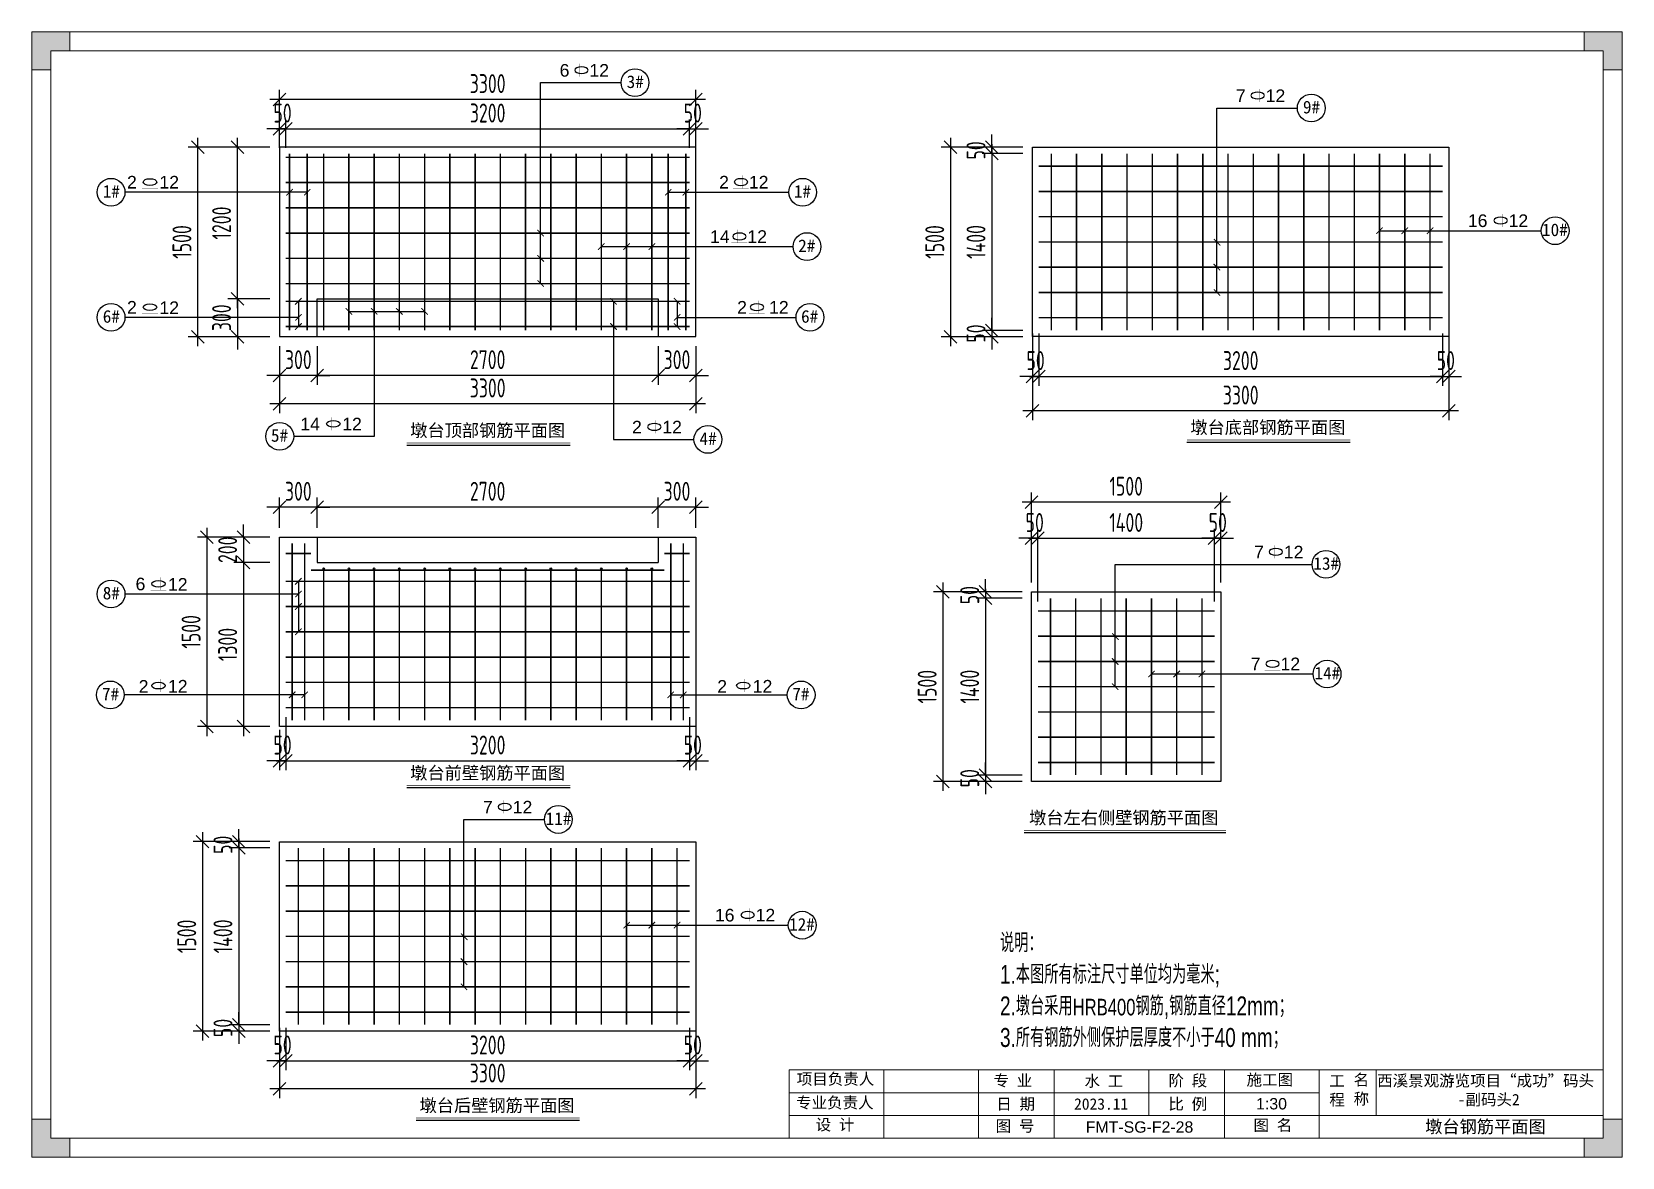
# Model space of a CAD drawing. Header units: millimetres. Extents: x 136606 to 1231039, y 82794 to 127364.
# Drawn here: x 989283 to 1001883, y 118454 to 127364 of the extents above; entities that cross this region are included whole.
import ezdxf
from ezdxf import colors
from ezdxf.entities.mleader import LeaderData, LeaderLine
from ezdxf.math import Vec2, Vec3

# ---------------------------------------------------------------- set-up
doc = ezdxf.new("R2010")
doc.units = ezdxf.units.MM
for name, color, linetype in [('00打印图框', 255, 'Continuous'), ('Frame and TB', 7, 'Continuous'), ('标识', 20, 'Continuous')]:
    doc.layers.add(name, color=color, linetype=linetype)
doc.layers.add('图框', color=7, linetype='Continuous', lineweight=13)
doc.layers.add('文本', color=3, linetype='Continuous', lineweight=13)
doc.styles.add('Arial', font='arial.ttf')
doc.styles.add('hztxt', font='ros1.shx', dxfattribs={"width": 0.8, "bigfont": 'hztxt.shx'})
doc.styles.get("Standard").update_dxf_attribs({"font": 'arial.ttf'})
doc.dimstyles.new('DIM-50', dxfattribs={"dimscale": 50, "dimtxt": 3, "dimasz": 2, "dimexe": 1.5, "dimexo": 1.5, "dimgap": 1, "dimtad": 1, "dimdec": 1, "dimdsep": 46, "dimtxsty": 'hztxt', "dimblk": 'OBLIQUE', "dimcen": 0, "dimdle": 1.5, "dimclrd": 9, "dimclre": 9, "dimclrt": 2, "dimadec": 1, "dimazin": 0, "dimtfac": 1, "dimtdec": 1, "dimtix": 1, "dimtmove": 2, "dimatfit": 3, "dimldrblk": 'OBLIQUE', "dimfxl": 15, "dimtolj": 1, "dimtzin": 0, "dimarcsym": 1})

msp = doc.modelspace()

# ---------------------------------------------------------------- texts
at = {"style": 'Arial'}
for s, p in [('6', (993465.1117, 127008.8918)), ('12', (993701.0084, 127008.8918)), ('7', (998822.8797, 126807.9874)), ('12', (999058.7764, 126807.9874)), ('2', (990037.6223, 126123.3249)), ('12', (990294.5006, 126123.3249)), ('2', (994728.618, 126123.3249)), ('12', (994964.5147, 126123.3249)), ('16', (1000660.6005, 125818.447)), ('12', (1000983.1231, 125818.447)), ('14', (994656.8615, 125692.4109)), ('12', (994952.6392, 125692.8144)), ('2', (990037.6223, 125132.751)), ('12', (990294.5006, 125129.4)), ('2', (994871.4599, 125132.751)), ('12', (995124.5234, 125132.751)), ('14', (991410.7485, 124208.1782)), ('12', (991742.8685, 124208.1782)), ('2', (994038.6214, 124183.9879)), ('12', (994278.4896, 124183.9879)), ('7', (998966.5803, 123194.5165)), ('12', (999202.477, 123194.5165)), ('6', (990105.3788, 122942.2455)), ('12', (990362.2571, 122938.8945)), ('7', (998940.4264, 122309.2261)), ('12', (999176.3231, 122309.2261)), ('2', (990130.4506, 122130.9942)), ('12', (990362.2571, 122132.3059)), ('2', (994713.7759, 122130.9942)), ('12', (994994.9734, 122132.3059)), ('7', (992857.6601, 121175.0578)), ('12', (993093.5568, 121175.0578)), ('16', (994695.3808, 120319.9779)), ('12', (995017.9034, 120319.9779))]:
    msp.add_text(s, height=100, dxfattribs=at).set_placement(p)
at = {"char_height": 100, "attachment_point": 5, "line_spacing_factor": 2, "style": 'Arial'}
for s, insert in [('{\\fSimSun|b0|i0|c134|p2;3#}', (994064.1806, 126968.2436)), ('{\\fSimSun|b0|i0|c134|p2;9#}', (999421.9487, 126767.3391)), ('{\\fSimSun|b0|i0|c134|p2;1#}', (989913.478, 126100.4563)), ('{\\fSimSun|b0|i0|c134|p2;1#}', (995388.8625, 126100.4563)), ('{\\fSimSun|b0|i0|c134|p2;10#}', (1001350.223, 125795.5784)), ('{\\fSimSun|b0|i0|c134|p2;2#}', (995423.238, 125669.9457)), ('{\\fSimSun|b0|i0|c134|p2;6#}', (989913.478, 125109.8824)), ('{\\fSimSun|b0|i0|c134|p2;6#}', (995446.084, 125109.8824)), ('{\\fSimSun|b0|i0|c134|p2;墩台顶部钢筋平面图}', (992895.2106, 124202.3742)), ('{\\fSimSun|b0|i0|c134|p2;墩台底部钢筋平面图}', (999075.7478, 124226.3046)), ('{\\fSimSun|b0|i0|c134|p2;5#}', (991246.0347, 124167.53)), ('{\\fSimSun|b0|i0|c134|p2;4#}', (994641.6619, 124143.3397)), ('{\\fSimSun|b0|i0|c134|p2;13#}', (999538.6381, 123153.8683)), ('{\\fSimSun|b0|i0|c134|p2;8#}', (989913.478, 122919.3769)), ('{\\fSimSun|b0|i0|c134|p2;14#}', (999547.5, 122286.3575)), ('{\\fSimSun|b0|i0|c134|p2;7#}', (989907.4592, 122120.5241)), ('{\\fSimSun|b0|i0|c134|p2;7#}', (995376.772, 122120.5241)), ('{\\fSimSun|b0|i0|c134|p2;墩台前壁钢筋平面图}', (992895.2106, 121490.4625)), ('{\\fSimSun|b0|i0|c134|p2;11#}', (993456.729, 121134.4095)), ('{\\fSimSun|b0|i0|c134|p2;墩台左右侧壁钢筋平面图}', (997934.624, 121135.9125)), ('{\\fSimSun|b0|i0|c134|p2;12#}', (995385.0033, 120297.1092)), ('{\\fSimSun|b0|i0|c134|p2;墩台后壁钢筋平面图}', (992969.3314, 118857.6137)), ('{\\fSimSun|b0|i0|c134|p2;墩台钢筋平面图}', (1000799.9792, 118690.158))]:
    msp.add_mtext(s, dxfattribs=dict(at, insert=insert))
at = {"insert": (996954.1615, 120226.6157), "char_height": 150, "attachment_point": 1, "style": 'Arial'}
msp.add_mtext_dynamic_manual_height_columns('{\\Ffsdb-e,hztxt|c134;\\W0.75;说明：\\P1.本图所有标注尺寸单位均为毫米;\\P2.墩台采用\\H0.875x;HRB400\\H1.1429x;钢筋,钢筋直径12mm；\\P\\H0.99996x;3.所有钢筋外侧保护层厚度不小于40 mm；}', width=3886.542297, gutter_width=12.5, heights=[0], dxfattribs=at)
at = {"layer": '00打印图框', "color": 6, "char_height": 90, "attachment_point": 1, "style": 'Arial'}
for s, width, gutter_width, heights, insert in [('1:30', 39.404991, 2.8125, [0], (998982.8537, 118921.7981)), ('{\\C256;FMT-SG-F2-28}', 138.940173, 0, [18.9488], (997633.4339, 118737.5468))]:
    msp.add_mtext_dynamic_manual_height_columns(s, width=width, gutter_width=gutter_width, heights=heights, dxfattribs=dict(at, insert=insert))

# ---------------------------------------------------------------- blocks, each defined once
blk = doc.blocks.new('_Oblique')
at = {"color": 0, "linetype": 'ByBlock', "lineweight": -2}
blk.add_line((-0.5, -0.5), (0.5, 0.5), dxfattribs=at)
blk = doc.blocks.new('*D1852')
at = {"color": 9, "lineweight": -2, "transparency": 16777216}
for p, q in [((997179, 123354), (998729, 123354)), ((997254, 123004), (997254, 123429)), ((998654, 122854), (998654, 123429))]:
    blk.add_line(p, q, dxfattribs=at)
at = {"layer": 'Defpoints', "color": 0, "transparency": 16777216}
for p in [(998654, 123354), (997254, 122929, 0), (998654, 122779, 0)]:
    blk.add_point(p, dxfattribs=at)
at = {"color": 9, "lineweight": -2, "transparency": 16777216, "xscale": 100, "yscale": 100, "zscale": 100, "rotation": 180}
blk.add_blockref('_Oblique', (997254, 123354), dxfattribs=at)
at = {"color": 9, "lineweight": -2, "transparency": 16777216, "xscale": 100, "yscale": 100, "zscale": 100}
blk.add_blockref('_Oblique', (998654, 123354), dxfattribs=at)
at = {"color": 2, "transparency": 16777216, "insert": (997954, 123479), "char_height": 150, "attachment_point": 5, "style": 'hztxt'}
blk.add_mtext('\\A1;1400', dxfattribs=at)
blk = doc.blocks.new('*D1853')
at = {"color": 9, "lineweight": -2, "transparency": 16777216}
for p, q in [((998779, 123641), (997129, 123641)), ((997204, 123004), (997204, 123716)), ((998704, 123004), (998704, 123716))]:
    blk.add_line(p, q, dxfattribs=at)
at = {"layer": 'Defpoints', "color": 0, "transparency": 16777216}
for p in [(997204, 123641), (997204, 122929, 0), (998704, 122929, 0)]:
    blk.add_point(p, dxfattribs=at)
at = {"color": 9, "lineweight": -2, "transparency": 16777216, "xscale": 100, "yscale": 100, "zscale": 100, "rotation": 180}
blk.add_blockref('_Oblique', (997204, 123641), dxfattribs=at)
at = {"color": 9, "lineweight": -2, "transparency": 16777216, "xscale": 100, "yscale": 100, "zscale": 100}
blk.add_blockref('_Oblique', (998704, 123641), dxfattribs=at)
at = {"color": 2, "transparency": 16777216, "insert": (997954, 123766), "char_height": 150, "attachment_point": 5, "style": 'hztxt'}
blk.add_mtext('\\A1;1500', dxfattribs=at)
blk = doc.blocks.new('*D1863')
at = {"color": 9, "lineweight": -2, "transparency": 16777216}
for p, q in [((994245, 123438), (994245, 123676)), ((994545, 123438), (994545, 123676)), ((994245, 123601), (994145, 123601)), ((994545, 123601), (994245, 123601)), ((994545, 123601), (994645, 123601))]:
    blk.add_line(p, q, dxfattribs=at)
at = {"layer": 'Defpoints', "color": 0, "transparency": 16777216}
for p in [(994245, 123601), (994245, 123363), (994545, 123363)]:
    blk.add_point(p, dxfattribs=at)
at = {"color": 9, "lineweight": -2, "transparency": 16777216, "xscale": 100, "yscale": 100, "zscale": 100}
blk.add_blockref('_Oblique', (994245, 123601), dxfattribs=at)
at = {"color": 9, "lineweight": -2, "transparency": 16777216, "xscale": 100, "yscale": 100, "zscale": 100, "rotation": 180}
blk.add_blockref('_Oblique', (994545, 123601), dxfattribs=at)
at = {"color": 2, "transparency": 16777216, "insert": (994395, 123726), "char_height": 150, "attachment_point": 5, "style": 'hztxt'}
blk.add_mtext('\\A1;300', dxfattribs=at)
blk = doc.blocks.new('*D1864')
at = {"color": 9, "lineweight": -2, "transparency": 16777216}
for p, q in [((991545, 123438), (991545, 123676)), ((994245, 123438), (994245, 123676)), ((994320, 123601), (991470, 123601))]:
    blk.add_line(p, q, dxfattribs=at)
at = {"layer": 'Defpoints', "color": 0, "transparency": 16777216}
for p in [(991545, 123601), (991545, 123363), (994245, 123363)]:
    blk.add_point(p, dxfattribs=at)
at = {"color": 9, "lineweight": -2, "transparency": 16777216, "xscale": 100, "yscale": 100, "zscale": 100, "rotation": 180}
blk.add_blockref('_Oblique', (991545, 123601), dxfattribs=at)
at = {"color": 9, "lineweight": -2, "transparency": 16777216, "xscale": 100, "yscale": 100, "zscale": 100}
blk.add_blockref('_Oblique', (994245, 123601), dxfattribs=at)
at = {"color": 2, "transparency": 16777216, "insert": (992895, 123726), "char_height": 150, "attachment_point": 5, "style": 'hztxt'}
blk.add_mtext('\\A1;2700', dxfattribs=at)
blk = doc.blocks.new('*D1865')
at = {"color": 9, "lineweight": -2, "transparency": 16777216}
for p, q in [((991245, 123438), (991245, 123676)), ((991545, 123438), (991545, 123676)), ((991245, 123601), (991145, 123601)), ((991545, 123601), (991245, 123601)), ((991545, 123601), (991645, 123601))]:
    blk.add_line(p, q, dxfattribs=at)
at = {"layer": 'Defpoints', "color": 0, "transparency": 16777216}
for p in [(991245, 123601), (991245, 123363), (991545, 123363)]:
    blk.add_point(p, dxfattribs=at)
at = {"color": 9, "lineweight": -2, "transparency": 16777216, "xscale": 100, "yscale": 100, "zscale": 100}
blk.add_blockref('_Oblique', (991245, 123601), dxfattribs=at)
at = {"color": 9, "lineweight": -2, "transparency": 16777216, "xscale": 100, "yscale": 100, "zscale": 100, "rotation": 180}
blk.add_blockref('_Oblique', (991545, 123601), dxfattribs=at)
at = {"color": 2, "transparency": 16777216, "insert": (991395, 123726), "char_height": 150, "attachment_point": 5, "style": 'hztxt'}
blk.add_mtext('\\A1;300', dxfattribs=at)
blk = doc.blocks.new('*D1854')
at = {"color": 9, "lineweight": -2, "transparency": 16777216}
for p, q in [((991170, 123363), (990885, 123363)), ((990960, 123363), (990960, 123463)), ((990960, 123363), (990960, 123163)), ((991170, 123163), (990885, 123163)), ((990960, 123163), (990960, 123063))]:
    blk.add_line(p, q, dxfattribs=at)
at = {"layer": 'Defpoints', "color": 0, "transparency": 16777216}
for p in [(991245, 123363), (990960, 123163), (991245, 123163)]:
    blk.add_point(p, dxfattribs=at)
at = {"color": 9, "lineweight": -2, "transparency": 16777216, "xscale": 100, "yscale": 100, "zscale": 100}
for p, rotation in [((990960, 123363), 270), ((990960, 123163), 90)]:
    blk.add_blockref('_Oblique', p, dxfattribs=dict(at, rotation=rotation))
at = {"color": 2, "transparency": 16777216, "insert": (990835, 123263), "char_height": 150, "attachment_point": 5, "rotation": 90, "style": 'hztxt'}
blk.add_mtext('\\A1;200', dxfattribs=at)
blk = doc.blocks.new('*D1855')
at = {"color": 9, "lineweight": -2, "transparency": 16777216}
for p, q in [((990960, 123238), (990960, 121788)), ((991170, 123163), (990885, 123163)), ((991170, 121863), (990885, 121863))]:
    blk.add_line(p, q, dxfattribs=at)
at = {"layer": 'Defpoints', "color": 0, "transparency": 16777216}
for p in [(991245, 123163), (990960, 121863), (991245, 121863)]:
    blk.add_point(p, dxfattribs=at)
at = {"color": 9, "lineweight": -2, "transparency": 16777216, "xscale": 100, "yscale": 100, "zscale": 100}
for p, rotation in [((990960, 123163), 90), ((990960, 121863), 270)]:
    blk.add_blockref('_Oblique', p, dxfattribs=dict(at, rotation=rotation))
at = {"color": 2, "transparency": 16777216, "insert": (990835, 122513), "char_height": 150, "attachment_point": 5, "rotation": 90, "style": 'hztxt'}
blk.add_mtext('\\A1;1300', dxfattribs=at)
blk = doc.blocks.new('*D1856')
at = {"color": 9, "lineweight": -2, "transparency": 16777216}
for p, q in [((991170, 123363), (990595, 123363)), ((990670, 123438), (990670, 121788)), ((991170, 121863), (990595, 121863))]:
    blk.add_line(p, q, dxfattribs=at)
at = {"layer": 'Defpoints', "color": 0, "transparency": 16777216}
for p in [(991245, 123363), (990670, 121863), (991245, 121863)]:
    blk.add_point(p, dxfattribs=at)
at = {"color": 9, "lineweight": -2, "transparency": 16777216, "xscale": 100, "yscale": 100, "zscale": 100}
for p, rotation in [((990670, 123363), 90), ((990670, 121863), 270)]:
    blk.add_blockref('_Oblique', p, dxfattribs=dict(at, rotation=rotation))
at = {"color": 2, "transparency": 16777216, "insert": (990545, 122613), "char_height": 150, "attachment_point": 5, "rotation": 90, "style": 'hztxt'}
blk.add_mtext('\\A1;1500', dxfattribs=at)
blk = doc.blocks.new('*D1857')
at = {"color": 9, "lineweight": -2, "transparency": 16777216}
for p, q in [((994245, 124875), (994245, 124568)), ((994545, 124875), (994545, 124568)), ((994245, 124643), (994145, 124643)), ((994545, 124643), (994245, 124643)), ((994545, 124643), (994645, 124643))]:
    blk.add_line(p, q, dxfattribs=at)
at = {"layer": 'Defpoints', "color": 0, "transparency": 16777216}
for p in [(994245, 124950), (994545, 124950), (994245, 124643)]:
    blk.add_point(p, dxfattribs=at)
at = {"color": 9, "lineweight": -2, "transparency": 16777216, "xscale": 100, "yscale": 100, "zscale": 100}
blk.add_blockref('_Oblique', (994245, 124643), dxfattribs=at)
at = {"color": 9, "lineweight": -2, "transparency": 16777216, "xscale": 100, "yscale": 100, "zscale": 100, "rotation": 180}
blk.add_blockref('_Oblique', (994545, 124643), dxfattribs=at)
at = {"color": 2, "transparency": 16777216, "insert": (994395, 124768), "char_height": 150, "attachment_point": 5, "style": 'hztxt'}
blk.add_mtext('\\A1;300', dxfattribs=at)
blk = doc.blocks.new('*D1858')
at = {"color": 9, "lineweight": -2, "transparency": 16777216}
for p, q in [((991545, 124875), (991545, 124568)), ((994245, 124875), (994245, 124568)), ((994320, 124643), (991470, 124643))]:
    blk.add_line(p, q, dxfattribs=at)
at = {"layer": 'Defpoints', "color": 0, "transparency": 16777216}
for p in [(991545, 124950), (994245, 124950), (991545, 124643)]:
    blk.add_point(p, dxfattribs=at)
at = {"color": 9, "lineweight": -2, "transparency": 16777216, "xscale": 100, "yscale": 100, "zscale": 100, "rotation": 180}
blk.add_blockref('_Oblique', (991545, 124643), dxfattribs=at)
at = {"color": 9, "lineweight": -2, "transparency": 16777216, "xscale": 100, "yscale": 100, "zscale": 100}
blk.add_blockref('_Oblique', (994245, 124643), dxfattribs=at)
at = {"color": 2, "transparency": 16777216, "insert": (992895, 124768), "char_height": 150, "attachment_point": 5, "style": 'hztxt'}
blk.add_mtext('\\A1;2700', dxfattribs=at)
blk = doc.blocks.new('*D1859')
at = {"color": 9, "lineweight": -2, "transparency": 16777216}
for p, q in [((991245, 124875), (991245, 124568)), ((991545, 124875), (991545, 124568)), ((991245, 124643), (991145, 124643)), ((991545, 124643), (991245, 124643)), ((991545, 124643), (991645, 124643))]:
    blk.add_line(p, q, dxfattribs=at)
at = {"layer": 'Defpoints', "color": 0, "transparency": 16777216}
for p in [(991245, 124950), (991545, 124950), (991245, 124643)]:
    blk.add_point(p, dxfattribs=at)
at = {"color": 9, "lineweight": -2, "transparency": 16777216, "xscale": 100, "yscale": 100, "zscale": 100}
blk.add_blockref('_Oblique', (991245, 124643), dxfattribs=at)
at = {"color": 9, "lineweight": -2, "transparency": 16777216, "xscale": 100, "yscale": 100, "zscale": 100, "rotation": 180}
blk.add_blockref('_Oblique', (991545, 124643), dxfattribs=at)
at = {"color": 2, "transparency": 16777216, "insert": (991395, 124768), "char_height": 150, "attachment_point": 5, "style": 'hztxt'}
blk.add_mtext('\\A1;300', dxfattribs=at)
blk = doc.blocks.new('GW-TK')
at = {"layer": '图框', "linetype": 'Continuous', "lineweight": 0}
h = blk.add_hatch(color=256, dxfattribs=at)
h.dxf.hatch_style = 1
h.paths.add_polyline_path([(927183.55, 464715.01), (927183.55, 464705.01), (927188.55, 464705.01), (927188.55, 464710.01), (927193.56, 464710.01), (927193.56, 464715.01)])
h = blk.add_hatch(color=256, dxfattribs=at)
h.dxf.hatch_style = 1
h.paths.add_polyline_path([(927593.55, 464715.01), (927593.55, 464710.01), (927598.55, 464710.01), (927598.55, 464705.01), (927603.55, 464705.01), (927603.55, 464715.01)])
h = blk.add_hatch(color=256, dxfattribs=at)
h.dxf.hatch_style = 1
h.paths.add_polyline_path([(927193.56, 464418.01), (927193.56, 464423.01), (927188.55, 464423.01), (927188.55, 464428.01), (927183.55, 464428.01), (927183.55, 464418.01)])
h = blk.add_hatch(color=256, dxfattribs=at)
h.dxf.hatch_style = 1
h.paths.add_polyline_path([(927603.55, 464418.01), (927603.55, 464428.01), (927598.55, 464428.01), (927598.55, 464423.01), (927593.55, 464423.01), (927593.55, 464418.01)])
at = {"layer": '图框', "linetype": 'Continuous'}
for p, q in [((927383.55, 464441.02), (927383.55, 464423.01)), ((927408.55, 464441.02), (927408.55, 464423.01)), ((927433.55, 464441.02), (927433.55, 464423.01)), ((927453.55, 464441.02), (927453.55, 464423.01)), ((927478.55, 464441.02), (927478.55, 464429.01)), ((927498.55, 464441.02), (927498.55, 464423.01)), ((927523.55, 464441.02), (927523.55, 464423.01)), ((927538.55, 464441.02), (927538.55, 464429.01)), ((927383.55, 464435.01), (927523.55, 464435.01)), ((927451.56, 464429.01), (927383.55, 464429.01)), ((927383.55, 464429.01), (927598.55, 464429.01))]:
    blk.add_line(p, q, dxfattribs=at)
at = {"layer": '图框', "linetype": 'Continuous', "lineweight": 0}
for points in [[(927188.55, 464705.01), (927188.55, 464710.01), (927193.56, 464710.01), (927193.56, 464715.01), (927183.55, 464715.01), (927183.55, 464705.01)], [(927598.55, 464705.01), (927598.55, 464710.01), (927593.55, 464710.01), (927593.55, 464715.01), (927603.55, 464715.01), (927603.55, 464705.01)], [(927188.55, 464428.01), (927188.55, 464423.01), (927193.56, 464423.01), (927193.56, 464418.01), (927183.55, 464418.01), (927183.55, 464428.01)], [(927598.55, 464428.01), (927598.55, 464423.01), (927593.55, 464423.01), (927593.55, 464418.01), (927603.55, 464418.01), (927603.55, 464428.01)]]:
    blk.add_lwpolyline(points, close=True, dxfattribs=at)
at = {"layer": '图框'}
for points in [[(927183.55, 464715.01), (927603.55, 464715.01), (927603.55, 464418.01), (927183.55, 464418.01)], [(927188.55, 464710.01), (927598.55, 464710.01), (927598.55, 464423.01), (927188.55, 464423.01)]]:
    blk.add_lwpolyline(points, close=True, dxfattribs=at)
at = {"layer": '图框', "linetype": 'Continuous'}
blk.add_lwpolyline([(927383.55, 464441.02), (927598.55, 464441.02)], dxfattribs=at)
at = {"layer": '图框', "linetype": 'Continuous', "char_height": 3, "attachment_point": 1}
for s, width, heights, insert in [('{\\fSimSun|b0|i0|c134|p2;项目负责人}', 26.0225, [0], (927385.56, 464440.15)), ('{\\fSimSun|b0|i0|c134|p2;专 业}', 12.8345, [0], (927437.53, 464439.73)), ('{\\fSimSun|b0|i0|c134|p2;阶 段}', 17.4775, [0], (927483.73, 464439.73)), ('{\\fSimSun|b0|i0|c134|p2;工 程}', 5.2119, [0], (927526.21, 464439.66)), ('{\\fSimSun|b0|i0|c134|p2;名 称}', 5.2119, [0], (927532.62, 464439.93)), ('{\\fSimSun|b0|i0|c134|p2;专业负责人}', 24.6361, [2.04], (927385.39, 464433.9)), ('{\\fSimSun|b0|i0|c134|p2;日 期}', 11.224, [0], (927438.25, 464433.55)), ('{\\fSimSun|b0|i0|c134|p2;比 例}', 10.9146, [0], (927483.71, 464433.55)), ('{\\fSimSun|b0|i0|c134|p2;设 计}', 16.2353, [0], (927390.55, 464428.09)), ('{\\fSimSun|b0|i0|c134|p2;图 号}', 23.6261, [0], (927438.11, 464427.75)), ('{\\fSimSun|b0|i0|c134|p2;图 名}', 12.066, [0], (927506.19, 464427.94))]:
    blk.add_mtext_dynamic_manual_height_columns(s, width=width, gutter_width=17.5, heights=heights, dxfattribs=dict(at, insert=insert))
at = {"layer": '图框', "color": 3, "linetype": 'Continuous', "char_height": 3, "attachment_point": 1}
for s, width, insert in [('{\\fSimSun|b0|i0|c134|p2;水 工}', 11.224, (927461.55, 464439.63)), ('\\pt9;{\\fSimSun|b0|i0|c134|p2;施工图}', 18.6303, (927504.36, 464439.94)), ('\\pi0.39911,t9.39911;{\\fSimSun|b0|i0|c134|p2;西溪景观游览项目“成功”码头\\P\\pi21.67411,t30.67411;-副码头2}', 60.0149, (927538.45, 464439.71)), ('{\\fSimSun|b0|i0|c134|p2;2023.11}', 11.224, (927458.8, 464433.55))]:
    blk.add_mtext_dynamic_manual_height_columns(s, width=width, gutter_width=17.5, heights=[0], dxfattribs=dict(at, insert=insert))
blk = doc.blocks.new('*D1860')
at = {"color": 9, "lineweight": -2, "transparency": 16777216}
for p, q in [((991170, 125250), (990837, 125250)), ((990912, 125250), (990912, 125350)), ((990912, 125250), (990912, 124950)), ((991170, 124950), (990837, 124950)), ((990912, 124950), (990912, 124850))]:
    blk.add_line(p, q, dxfattribs=at)
at = {"layer": 'Defpoints', "color": 0, "transparency": 16777216}
for p in [(991245, 125250), (990912, 124950), (991245, 124950)]:
    blk.add_point(p, dxfattribs=at)
at = {"color": 9, "lineweight": -2, "transparency": 16777216, "xscale": 100, "yscale": 100, "zscale": 100}
for p, rotation in [((990912, 125250), 270), ((990912, 124950), 90)]:
    blk.add_blockref('_Oblique', p, dxfattribs=dict(at, rotation=rotation))
at = {"color": 2, "transparency": 16777216, "insert": (990787, 125100), "char_height": 150, "attachment_point": 5, "rotation": 90, "style": 'hztxt'}
blk.add_mtext('\\A1;300', dxfattribs=at)
blk = doc.blocks.new('*D1861')
at = {"color": 9, "lineweight": -2, "transparency": 16777216}
for p, q in [((990912, 125175), (990912, 126525)), ((991170, 126450), (990837, 126450)), ((991170, 125250), (990837, 125250))]:
    blk.add_line(p, q, dxfattribs=at)
at = {"layer": 'Defpoints', "color": 0, "transparency": 16777216}
for p in [(990912, 126450), (991245, 126450), (991245, 125250)]:
    blk.add_point(p, dxfattribs=at)
at = {"color": 9, "lineweight": -2, "transparency": 16777216, "xscale": 100, "yscale": 100, "zscale": 100}
for p, rotation in [((990912, 126450), 90), ((990912, 125250), 270)]:
    blk.add_blockref('_Oblique', p, dxfattribs=dict(at, rotation=rotation))
at = {"color": 2, "transparency": 16777216, "insert": (990787, 125850), "char_height": 150, "attachment_point": 5, "rotation": 90, "style": 'hztxt'}
blk.add_mtext('\\A1;1200', dxfattribs=at)
blk = doc.blocks.new('*D1862')
at = {"color": 9, "lineweight": -2, "transparency": 16777216}
for p, q in [((990598, 124875), (990598, 126525)), ((991170, 126450), (990523, 126450)), ((991170, 124950), (990523, 124950))]:
    blk.add_line(p, q, dxfattribs=at)
at = {"layer": 'Defpoints', "color": 0, "transparency": 16777216}
for p in [(990598, 126450), (991245, 126450), (991245, 124950)]:
    blk.add_point(p, dxfattribs=at)
at = {"color": 9, "lineweight": -2, "transparency": 16777216, "xscale": 100, "yscale": 100, "zscale": 100}
for p, rotation in [((990598, 126450), 90), ((990598, 124950), 270)]:
    blk.add_blockref('_Oblique', p, dxfattribs=dict(at, rotation=rotation))
at = {"color": 2, "transparency": 16777216, "insert": (990473, 125700), "char_height": 150, "attachment_point": 5, "rotation": 90, "style": 'hztxt'}
blk.add_mtext('\\A1;1500', dxfattribs=at)
blk = doc.blocks.new('*D1880')
at = {"color": 9, "lineweight": -2, "transparency": 16777216}
for p, q in [((996562, 126525), (996562, 124875)), ((997136, 126450), (996487, 126450)), ((997136, 124950), (996487, 124950))]:
    blk.add_line(p, q, dxfattribs=at)
at = {"layer": 'Defpoints', "color": 0, "transparency": 16777216}
for p in [(997211, 126450), (996562, 124950), (997211, 124950)]:
    blk.add_point(p, dxfattribs=at)
at = {"color": 9, "lineweight": -2, "transparency": 16777216, "xscale": 100, "yscale": 100, "zscale": 100}
for p, rotation in [((996562, 126450), 90), ((996562, 124950), 270)]:
    blk.add_blockref('_Oblique', p, dxfattribs=dict(at, rotation=rotation))
at = {"color": 2, "transparency": 16777216, "insert": (996437, 125700), "char_height": 150, "attachment_point": 5, "rotation": 90, "style": 'hztxt'}
blk.add_mtext('\\A1;1500', dxfattribs=at)
blk = doc.blocks.new('*D1882')
at = {"color": 9, "lineweight": -2, "transparency": 16777216}
for p, q in [((997211, 124875), (997211, 124288)), ((1000511, 124875), (1000511, 124288)), ((1000586, 124363), (997136, 124363))]:
    blk.add_line(p, q, dxfattribs=at)
at = {"layer": 'Defpoints', "color": 0, "transparency": 16777216}
for p in [(997211, 124950), (1000511, 124950), (997211, 124363)]:
    blk.add_point(p, dxfattribs=at)
at = {"color": 9, "lineweight": -2, "transparency": 16777216, "xscale": 100, "yscale": 100, "zscale": 100, "rotation": 180}
blk.add_blockref('_Oblique', (997211, 124363), dxfattribs=at)
at = {"color": 9, "lineweight": -2, "transparency": 16777216, "xscale": 100, "yscale": 100, "zscale": 100}
blk.add_blockref('_Oblique', (1000511, 124363), dxfattribs=at)
at = {"color": 2, "transparency": 16777216, "insert": (998861, 124488), "char_height": 150, "attachment_point": 5, "style": 'hztxt'}
blk.add_mtext('\\A1;3300', dxfattribs=at)
blk = doc.blocks.new('*D1883')
at = {"color": 9, "lineweight": -2, "transparency": 16777216}
for p, q in [((991245, 124875), (991245, 124344)), ((994545, 124875), (994545, 124344)), ((994620, 124419), (991170, 124419))]:
    blk.add_line(p, q, dxfattribs=at)
at = {"layer": 'Defpoints', "color": 0, "transparency": 16777216}
for p in [(991245, 124950), (994545, 124950), (991245, 124419)]:
    blk.add_point(p, dxfattribs=at)
at = {"color": 9, "lineweight": -2, "transparency": 16777216, "xscale": 100, "yscale": 100, "zscale": 100, "rotation": 180}
blk.add_blockref('_Oblique', (991245, 124419), dxfattribs=at)
at = {"color": 9, "lineweight": -2, "transparency": 16777216, "xscale": 100, "yscale": 100, "zscale": 100}
blk.add_blockref('_Oblique', (994545, 124419), dxfattribs=at)
at = {"color": 2, "transparency": 16777216, "insert": (992895, 124544), "char_height": 150, "attachment_point": 5, "style": 'hztxt'}
blk.add_mtext('\\A1;3300', dxfattribs=at)
blk = doc.blocks.new('*U1885')
at = {"layer": '标识'}
h = blk.add_hatch(color=4, dxfattribs=at)
h.dxf.hatch_style = 1
h.paths.add_polyline_path([(6, 0, 1), (-6, 0, 1)])
at = {"layer": '标识', "color": 4}
blk.add_circle((0, 0), 6, dxfattribs=at)
blk = doc.blocks.new('*U1886')
at = {"color": 0, "linetype": 'ByBlock', "lineweight": -2, "transparency": 16777216}
for p in [(0, 0), (200, 0), (400, 0), (600, 0), (800, 0), (1000, 0), (1200, 0), (1400, 0), (1600, 0), (1800, 0), (2000, 0), (2200, 0), (2400, 0), (2600, 0)]:
    blk.add_blockref('*U1885', p, dxfattribs=at)
blk = doc.blocks.new('钢筋符号')
at = {"const_width": 1}
for points in [[(327697, 120467), (327822, 120467)], [(327747, 120570), (327747, 120467)], [(327772, 120570), (327772, 120467)]]:
    blk.add_lwpolyline(points, dxfattribs=at)
blk.add_ellipse((327759, 120518), major_axis=(53.4, 0), ratio=0.493333)
blk = doc.blocks.new('*U1887')
at = {"layer": 'Frame and TB'}
blk.add_blockref('钢筋符号', (-327759, -120518), dxfattribs=at)
blk = doc.blocks.new('*U1888')
at = {"color": 0, "linetype": 'ByBlock', "lineweight": -2, "transparency": 16777216}
blk.add_blockref('*U1887', (0, 0), dxfattribs=at)
blk = doc.blocks.new('*U1891')
at = {"layer": 'Frame and TB'}
blk.add_blockref('钢筋符号', (-327759, -120518), dxfattribs=at)
blk = doc.blocks.new('*U1892')
at = {"color": 0, "linetype": 'ByBlock', "lineweight": -2, "transparency": 16777216}
blk.add_blockref('*U1891', (0, 0), dxfattribs=at)
blk = doc.blocks.new('_ArchTick')
at = {"color": 0, "linetype": 'ByBlock', "const_width": 0.15}
blk.add_lwpolyline([(-0.5, -0.5), (0.5, 0.5)], dxfattribs=at)
blk = doc.blocks.new('*U1893')
at = {"layer": 'Frame and TB'}
blk.add_blockref('钢筋符号', (-327759, -120518), dxfattribs=at)
blk = doc.blocks.new('*U1894')
at = {"color": 0, "linetype": 'ByBlock', "lineweight": -2, "transparency": 16777216}
blk.add_blockref('*U1893', (0, 0), dxfattribs=at)
blk = doc.blocks.new('*U1895')
at = {"layer": 'Frame and TB'}
blk.add_blockref('钢筋符号', (-327759, -120518), dxfattribs=at)
blk = doc.blocks.new('*U1896')
at = {"color": 0, "linetype": 'ByBlock', "lineweight": -2, "transparency": 16777216}
blk.add_blockref('*U1895', (0, 0), dxfattribs=at)
blk = doc.blocks.new('*D1897')
at = {"color": 9, "lineweight": -2, "transparency": 16777216}
for p, q in [((997204, 123354), (997104, 123354)), ((997204, 123004), (997204, 123429)), ((997254, 123354), (997204, 123354)), ((997254, 122854), (997254, 123429)), ((997254, 123354), (997354, 123354))]:
    blk.add_line(p, q, dxfattribs=at)
at = {"layer": 'Defpoints', "color": 0, "transparency": 16777216}
for p in [(997204, 123354), (997204, 122929), (997254, 122779)]:
    blk.add_point(p, dxfattribs=at)
at = {"color": 9, "lineweight": -2, "transparency": 16777216, "xscale": 100, "yscale": 100, "zscale": 100}
blk.add_blockref('_Oblique', (997204, 123354), dxfattribs=at)
at = {"color": 9, "lineweight": -2, "transparency": 16777216, "xscale": 100, "yscale": 100, "zscale": 100, "rotation": 180}
blk.add_blockref('_Oblique', (997254, 123354), dxfattribs=at)
at = {"color": 2, "transparency": 16777216, "insert": (997229, 123479), "char_height": 150, "attachment_point": 5, "style": 'hztxt'}
blk.add_mtext('\\A1;50', dxfattribs=at)
blk = doc.blocks.new('*D1898')
at = {"color": 9, "lineweight": -2, "transparency": 16777216}
for p, q in [((998654, 123354), (998554, 123354)), ((998654, 123004), (998654, 123429)), ((998704, 123354), (998654, 123354)), ((998704, 123004), (998704, 123429)), ((998704, 123354), (998804, 123354))]:
    blk.add_line(p, q, dxfattribs=at)
at = {"layer": 'Defpoints', "color": 0, "transparency": 16777216}
for p in [(998654, 123354), (998654, 122929), (998704, 122929)]:
    blk.add_point(p, dxfattribs=at)
at = {"color": 9, "lineweight": -2, "transparency": 16777216, "xscale": 100, "yscale": 100, "zscale": 100}
blk.add_blockref('_Oblique', (998654, 123354), dxfattribs=at)
at = {"color": 9, "lineweight": -2, "transparency": 16777216, "xscale": 100, "yscale": 100, "zscale": 100, "rotation": 180}
blk.add_blockref('_Oblique', (998704, 123354), dxfattribs=at)
at = {"color": 2, "transparency": 16777216, "insert": (998679, 123479), "char_height": 150, "attachment_point": 5, "style": 'hztxt'}
blk.add_mtext('\\A1;50', dxfattribs=at)
blk = doc.blocks.new('*D1899')
at = {"color": 9, "lineweight": -2, "transparency": 16777216}
for p, q in [((996889, 126450), (996889, 126550)), ((997136, 126450), (996814, 126450)), ((997136, 126400), (996814, 126400)), ((996889, 126400), (996889, 126450)), ((996889, 126400), (996889, 126300))]:
    blk.add_line(p, q, dxfattribs=at)
at = {"layer": 'Defpoints', "color": 0, "transparency": 16777216}
for p in [(996889, 126450), (997211, 126450), (997211, 126400)]:
    blk.add_point(p, dxfattribs=at)
at = {"color": 9, "lineweight": -2, "transparency": 16777216, "xscale": 100, "yscale": 100, "zscale": 100}
for p, rotation in [((996889, 126450), 270), ((996889, 126400), 90)]:
    blk.add_blockref('_Oblique', p, dxfattribs=dict(at, rotation=rotation))
at = {"color": 2, "transparency": 16777216, "insert": (996764, 126425), "char_height": 150, "attachment_point": 5, "rotation": 90, "style": 'hztxt'}
blk.add_mtext('\\A1;50', dxfattribs=at)
blk = doc.blocks.new('*D1900')
at = {"color": 9, "lineweight": -2, "transparency": 16777216}
for p, q in [((997136, 126400), (996814, 126400)), ((996889, 126475), (996889, 124925)), ((997136, 125000), (996814, 125000))]:
    blk.add_line(p, q, dxfattribs=at)
at = {"layer": 'Defpoints', "color": 0, "transparency": 16777216}
for p in [(997211, 126400), (996889, 125000), (997211, 125000)]:
    blk.add_point(p, dxfattribs=at)
at = {"color": 9, "lineweight": -2, "transparency": 16777216, "xscale": 100, "yscale": 100, "zscale": 100}
for p, rotation in [((996889, 126400), 90), ((996889, 125000), 270)]:
    blk.add_blockref('_Oblique', p, dxfattribs=dict(at, rotation=rotation))
at = {"color": 2, "transparency": 16777216, "insert": (996764, 125700), "char_height": 150, "attachment_point": 5, "rotation": 90, "style": 'hztxt'}
blk.add_mtext('\\A1;1400', dxfattribs=at)
blk = doc.blocks.new('*D1901')
at = {"color": 9, "lineweight": -2, "transparency": 16777216}
for p, q in [((997136, 125000), (996814, 125000)), ((996889, 125000), (996889, 125100)), ((996889, 125000), (996889, 124950)), ((997136, 124950), (996814, 124950)), ((996889, 124950), (996889, 124850))]:
    blk.add_line(p, q, dxfattribs=at)
at = {"layer": 'Defpoints', "color": 0, "transparency": 16777216}
for p in [(997211, 125000), (996889, 124950), (997211, 124950)]:
    blk.add_point(p, dxfattribs=at)
at = {"color": 9, "lineweight": -2, "transparency": 16777216, "xscale": 100, "yscale": 100, "zscale": 100}
for p, rotation in [((996889, 125000), 270), ((996889, 124950), 90)]:
    blk.add_blockref('_Oblique', p, dxfattribs=dict(at, rotation=rotation))
at = {"color": 2, "transparency": 16777216, "insert": (996764, 124975), "char_height": 150, "attachment_point": 5, "rotation": 90, "style": 'hztxt'}
blk.add_mtext('\\A1;50', dxfattribs=at)
blk = doc.blocks.new('*D1902')
at = {"color": 9, "lineweight": -2, "transparency": 16777216}
for p, q in [((997211, 124975), (997211, 124561)), ((997261, 124975), (997261, 124561)), ((997211, 124636), (997111, 124636)), ((997261, 124636), (997211, 124636)), ((997261, 124636), (997361, 124636))]:
    blk.add_line(p, q, dxfattribs=at)
at = {"layer": 'Defpoints', "color": 0, "transparency": 16777216}
for p in [(997211, 125050), (997261, 125050), (997211, 124636)]:
    blk.add_point(p, dxfattribs=at)
at = {"color": 9, "lineweight": -2, "transparency": 16777216, "xscale": 100, "yscale": 100, "zscale": 100}
blk.add_blockref('_Oblique', (997211, 124636), dxfattribs=at)
at = {"color": 9, "lineweight": -2, "transparency": 16777216, "xscale": 100, "yscale": 100, "zscale": 100, "rotation": 180}
blk.add_blockref('_Oblique', (997261, 124636), dxfattribs=at)
at = {"color": 2, "transparency": 16777216, "insert": (997236, 124761), "char_height": 150, "attachment_point": 5, "style": 'hztxt'}
blk.add_mtext('\\A1;50', dxfattribs=at)
blk = doc.blocks.new('*D1903')
at = {"color": 9, "lineweight": -2, "transparency": 16777216}
for p, q in [((997261, 124975), (997261, 124561)), ((1000461, 124975), (1000461, 124561)), ((997186, 124636), (1000536, 124636))]:
    blk.add_line(p, q, dxfattribs=at)
at = {"layer": 'Defpoints', "color": 0, "transparency": 16777216}
for p in [(997261, 125050), (1000461, 125050), (1000461, 124636)]:
    blk.add_point(p, dxfattribs=at)
at = {"color": 9, "lineweight": -2, "transparency": 16777216, "xscale": 100, "yscale": 100, "zscale": 100, "rotation": 180}
blk.add_blockref('_Oblique', (997261, 124636), dxfattribs=at)
at = {"color": 9, "lineweight": -2, "transparency": 16777216, "xscale": 100, "yscale": 100, "zscale": 100}
blk.add_blockref('_Oblique', (1000461, 124636), dxfattribs=at)
at = {"color": 2, "transparency": 16777216, "insert": (998861, 124761), "char_height": 150, "attachment_point": 5, "style": 'hztxt'}
blk.add_mtext('\\A1;3200', dxfattribs=at)
blk = doc.blocks.new('*D1904')
at = {"color": 9, "lineweight": -2, "transparency": 16777216}
for p, q in [((1000461, 124975), (1000461, 124561)), ((1000511, 124975), (1000511, 124561)), ((1000461, 124636), (1000361, 124636)), ((1000461, 124636), (1000511, 124636)), ((1000511, 124636), (1000611, 124636))]:
    blk.add_line(p, q, dxfattribs=at)
at = {"layer": 'Defpoints', "color": 0, "transparency": 16777216}
for p in [(1000461, 125050), (1000511, 125050), (1000511, 124636)]:
    blk.add_point(p, dxfattribs=at)
at = {"color": 9, "lineweight": -2, "transparency": 16777216, "xscale": 100, "yscale": 100, "zscale": 100}
blk.add_blockref('_Oblique', (1000461, 124636), dxfattribs=at)
at = {"color": 9, "lineweight": -2, "transparency": 16777216, "xscale": 100, "yscale": 100, "zscale": 100, "rotation": 180}
blk.add_blockref('_Oblique', (1000511, 124636), dxfattribs=at)
at = {"color": 2, "transparency": 16777216, "insert": (1000486, 124761), "char_height": 150, "attachment_point": 5, "style": 'hztxt'}
blk.add_mtext('\\A1;50', dxfattribs=at)
blk = doc.blocks.new('*U1905')
at = {"layer": 'Frame and TB'}
blk.add_blockref('钢筋符号', (-327759, -120518), dxfattribs=at)
blk = doc.blocks.new('*U1906')
at = {"color": 0, "linetype": 'ByBlock', "lineweight": -2, "transparency": 16777216}
blk.add_blockref('*U1905', (0, 0), dxfattribs=at)
blk = doc.blocks.new('*U1907')
at = {"layer": 'Frame and TB'}
blk.add_blockref('钢筋符号', (-327759, -120518), dxfattribs=at)
blk = doc.blocks.new('*U1908')
at = {"color": 0, "linetype": 'ByBlock', "lineweight": -2, "transparency": 16777216}
blk.add_blockref('*U1907', (0, 0), dxfattribs=at)
blk = doc.blocks.new('*U1909')
at = {"layer": 'Frame and TB'}
blk.add_blockref('钢筋符号', (-327759, -120518), dxfattribs=at)
blk = doc.blocks.new('*U1910')
at = {"color": 0, "linetype": 'ByBlock', "lineweight": -2, "transparency": 16777216}
blk.add_blockref('*U1909', (0, 0), dxfattribs=at)
blk = doc.blocks.new('*U1911')
at = {"layer": 'Frame and TB'}
blk.add_blockref('钢筋符号', (-327759, -120518), dxfattribs=at)
blk = doc.blocks.new('*U1912')
at = {"color": 0, "linetype": 'ByBlock', "lineweight": -2, "transparency": 16777216}
blk.add_blockref('*U1911', (0, 0), dxfattribs=at)
blk = doc.blocks.new('*U1913')
at = {"layer": 'Frame and TB'}
blk.add_blockref('钢筋符号', (-327759, -120518), dxfattribs=at)
blk = doc.blocks.new('*U1914')
at = {"color": 0, "linetype": 'ByBlock', "lineweight": -2, "transparency": 16777216}
blk.add_blockref('*U1913', (0, 0), dxfattribs=at)
blk = doc.blocks.new('*U1915')
at = {"layer": 'Frame and TB'}
blk.add_blockref('钢筋符号', (-327759, -120518), dxfattribs=at)
blk = doc.blocks.new('*U1916')
at = {"color": 0, "linetype": 'ByBlock', "lineweight": -2, "transparency": 16777216}
blk.add_blockref('*U1915', (0, 0), dxfattribs=at)
blk = doc.blocks.new('*U1918')
at = {"layer": 'Frame and TB'}
blk.add_blockref('钢筋符号', (-327759, -120518), dxfattribs=at)
blk = doc.blocks.new('*U1919')
at = {"color": 0, "linetype": 'ByBlock', "lineweight": -2, "transparency": 16777216}
blk.add_blockref('*U1918', (0, 0), dxfattribs=at)
blk = doc.blocks.new('*U1922')
at = {"layer": 'Frame and TB'}
blk.add_blockref('钢筋符号', (-327759, -120518), dxfattribs=at)
blk = doc.blocks.new('*U1923')
at = {"color": 0, "linetype": 'ByBlock', "lineweight": -2, "transparency": 16777216}
blk.add_blockref('*U1922', (0, 0), dxfattribs=at)
blk = doc.blocks.new('*U1920')
at = {"layer": 'Frame and TB'}
blk.add_blockref('钢筋符号', (-327759, -120518), dxfattribs=at)
blk = doc.blocks.new('*U1921')
at = {"color": 0, "linetype": 'ByBlock', "lineweight": -2, "transparency": 16777216}
blk.add_blockref('*U1920', (0, 0), dxfattribs=at)
blk = doc.blocks.new('*U1926')
at = {"layer": 'Frame and TB'}
blk.add_blockref('钢筋符号', (-327759, -120518), dxfattribs=at)
blk = doc.blocks.new('*U1927')
at = {"color": 0, "linetype": 'ByBlock', "lineweight": -2, "transparency": 16777216}
blk.add_blockref('*U1926', (0, 0), dxfattribs=at)
blk = doc.blocks.new('*U1924')
at = {"layer": 'Frame and TB'}
blk.add_blockref('钢筋符号', (-327759, -120518), dxfattribs=at)
blk = doc.blocks.new('*U1925')
at = {"color": 0, "linetype": 'ByBlock', "lineweight": -2, "transparency": 16777216}
blk.add_blockref('*U1924', (0, 0), dxfattribs=at)
blk = doc.blocks.new('*D1928')
at = {"color": 9, "lineweight": -2, "transparency": 16777216}
for p, q in [((996839, 122929), (996839, 123029)), ((997129, 122929), (996764, 122929)), ((997129, 122879), (996764, 122879)), ((996839, 122929), (996839, 122879)), ((996839, 122879), (996839, 122779))]:
    blk.add_line(p, q, dxfattribs=at)
at = {"layer": 'Defpoints', "color": 0, "transparency": 16777216}
for p in [(996839, 122879), (997204, 122929, 0), (997204, 122879, 0)]:
    blk.add_point(p, dxfattribs=at)
at = {"color": 9, "lineweight": -2, "transparency": 16777216, "xscale": 100, "yscale": 100, "zscale": 100}
for p, rotation in [((996839, 122929), 270), ((996839, 122879), 90)]:
    blk.add_blockref('_Oblique', p, dxfattribs=dict(at, rotation=rotation))
at = {"color": 2, "transparency": 16777216, "insert": (996714, 122904), "char_height": 150, "attachment_point": 5, "rotation": 90, "style": 'hztxt'}
blk.add_mtext('\\A1;50', dxfattribs=at)
blk = doc.blocks.new('*D1929')
at = {"color": 9, "lineweight": -2, "transparency": 16777216}
for p, q in [((997129, 122879), (996764, 122879)), ((996839, 122954), (996839, 121404)), ((997129, 121479), (996764, 121479))]:
    blk.add_line(p, q, dxfattribs=at)
at = {"layer": 'Defpoints', "color": 0, "transparency": 16777216}
for p in [(997204, 122879, 0), (996839, 121479), (997204, 121479, 0)]:
    blk.add_point(p, dxfattribs=at)
at = {"color": 9, "lineweight": -2, "transparency": 16777216, "xscale": 100, "yscale": 100, "zscale": 100}
for p, rotation in [((996839, 122879), 90), ((996839, 121479), 270)]:
    blk.add_blockref('_Oblique', p, dxfattribs=dict(at, rotation=rotation))
at = {"color": 2, "transparency": 16777216, "insert": (996714, 122179), "char_height": 150, "attachment_point": 5, "rotation": 90, "style": 'hztxt'}
blk.add_mtext('\\A1;1400', dxfattribs=at)
blk = doc.blocks.new('*D1930')
at = {"color": 9, "lineweight": -2, "transparency": 16777216}
for p, q in [((996502, 123004), (996502, 121354)), ((997129, 122929), (996427, 122929)), ((997129, 121429), (996427, 121429))]:
    blk.add_line(p, q, dxfattribs=at)
at = {"layer": 'Defpoints', "color": 0, "transparency": 16777216}
for p in [(997204, 122929, 0), (996502, 121429), (997204, 121429, 0)]:
    blk.add_point(p, dxfattribs=at)
at = {"color": 9, "lineweight": -2, "transparency": 16777216, "xscale": 100, "yscale": 100, "zscale": 100}
for p, rotation in [((996502, 122929), 90), ((996502, 121429), 270)]:
    blk.add_blockref('_Oblique', p, dxfattribs=dict(at, rotation=rotation))
at = {"color": 2, "transparency": 16777216, "insert": (996377, 122179), "char_height": 150, "attachment_point": 5, "rotation": 90, "style": 'hztxt'}
blk.add_mtext('\\A1;1500', dxfattribs=at)
blk = doc.blocks.new('*D1931')
at = {"color": 9, "lineweight": -2, "transparency": 16777216}
for p, q in [((997129, 121479), (996764, 121479)), ((996839, 121479), (996839, 121579)), ((996839, 121479), (996839, 121429)), ((997129, 121429), (996764, 121429)), ((996839, 121429), (996839, 121329))]:
    blk.add_line(p, q, dxfattribs=at)
at = {"layer": 'Defpoints', "color": 0, "transparency": 16777216}
for p in [(997204, 121479), (996839, 121429), (997204, 121429)]:
    blk.add_point(p, dxfattribs=at)
at = {"color": 9, "lineweight": -2, "transparency": 16777216, "xscale": 100, "yscale": 100, "zscale": 100}
for p, rotation in [((996839, 121479), 270), ((996839, 121429), 90)]:
    blk.add_blockref('_Oblique', p, dxfattribs=dict(at, rotation=rotation))
at = {"color": 2, "transparency": 16777216, "insert": (996714, 121454), "char_height": 150, "attachment_point": 5, "rotation": 90, "style": 'hztxt'}
blk.add_mtext('\\A1;50', dxfattribs=at)
blk = doc.blocks.new('*D1941')
at = {"color": 9, "lineweight": -2, "transparency": 16777216}
for p, q in [((990636, 121027), (990636, 119377)), ((991170, 120952), (990561, 120952)), ((991170, 119452), (990561, 119452))]:
    blk.add_line(p, q, dxfattribs=at)
at = {"layer": 'Defpoints', "color": 0, "transparency": 16777216}
for p in [(991245, 120952), (990636, 119452), (991245, 119452)]:
    blk.add_point(p, dxfattribs=at)
at = {"color": 9, "lineweight": -2, "transparency": 16777216, "xscale": 100, "yscale": 100, "zscale": 100}
for p, rotation in [((990636, 120952), 90), ((990636, 119452), 270)]:
    blk.add_blockref('_Oblique', p, dxfattribs=dict(at, rotation=rotation))
at = {"color": 2, "transparency": 16777216, "insert": (990511, 120202), "char_height": 150, "attachment_point": 5, "rotation": 90, "style": 'hztxt'}
blk.add_mtext('\\A1;1500', dxfattribs=at)
blk = doc.blocks.new('*D1940')
at = {"color": 9, "lineweight": -2, "transparency": 16777216}
for p, q in [((991245, 119377), (991245, 118920)), ((994545, 119377), (994545, 118920)), ((994620, 118995), (991170, 118995))]:
    blk.add_line(p, q, dxfattribs=at)
at = {"layer": 'Defpoints', "color": 0, "transparency": 16777216}
for p in [(991245, 119452), (994545, 119452), (991245, 118995)]:
    blk.add_point(p, dxfattribs=at)
at = {"color": 9, "lineweight": -2, "transparency": 16777216, "xscale": 100, "yscale": 100, "zscale": 100, "rotation": 180}
blk.add_blockref('_Oblique', (991245, 118995), dxfattribs=at)
at = {"color": 9, "lineweight": -2, "transparency": 16777216, "xscale": 100, "yscale": 100, "zscale": 100}
blk.add_blockref('_Oblique', (994545, 118995), dxfattribs=at)
at = {"color": 2, "transparency": 16777216, "insert": (992895, 119120), "char_height": 150, "attachment_point": 5, "style": 'hztxt'}
blk.add_mtext('\\A1;3300', dxfattribs=at)
blk = doc.blocks.new('*D1937')
at = {"color": 9, "lineweight": -2, "transparency": 16777216}
for p, q in [((990923, 120952), (990923, 121052)), ((991170, 120952), (990848, 120952)), ((991170, 120902), (990848, 120902)), ((990923, 120902), (990923, 120952)), ((990923, 120902), (990923, 120802))]:
    blk.add_line(p, q, dxfattribs=at)
at = {"layer": 'Defpoints', "color": 0, "transparency": 16777216}
for p in [(990923, 120952), (991245, 120952), (991245, 120902)]:
    blk.add_point(p, dxfattribs=at)
at = {"color": 9, "lineweight": -2, "transparency": 16777216, "xscale": 100, "yscale": 100, "zscale": 100}
for p, rotation in [((990923, 120952), 270), ((990923, 120902), 90)]:
    blk.add_blockref('_Oblique', p, dxfattribs=dict(at, rotation=rotation))
at = {"color": 2, "transparency": 16777216, "insert": (990798, 120927), "char_height": 150, "attachment_point": 5, "rotation": 90, "style": 'hztxt'}
blk.add_mtext('\\A1;50', dxfattribs=at)
blk = doc.blocks.new('*D1938')
at = {"color": 9, "lineweight": -2, "transparency": 16777216}
for p, q in [((990923, 120977), (990923, 119427)), ((991170, 120902), (990848, 120902)), ((991170, 119502), (990848, 119502))]:
    blk.add_line(p, q, dxfattribs=at)
at = {"layer": 'Defpoints', "color": 0, "transparency": 16777216}
for p in [(991245, 120902), (990923, 119502), (991245, 119502)]:
    blk.add_point(p, dxfattribs=at)
at = {"color": 9, "lineweight": -2, "transparency": 16777216, "xscale": 100, "yscale": 100, "zscale": 100}
for p, rotation in [((990923, 120902), 90), ((990923, 119502), 270)]:
    blk.add_blockref('_Oblique', p, dxfattribs=dict(at, rotation=rotation))
at = {"color": 2, "transparency": 16777216, "insert": (990798, 120202), "char_height": 150, "attachment_point": 5, "rotation": 90, "style": 'hztxt'}
blk.add_mtext('\\A1;1400', dxfattribs=at)
blk = doc.blocks.new('*D1939')
at = {"color": 9, "lineweight": -2, "transparency": 16777216}
for p, q in [((990923, 119502), (990923, 119602)), ((991170, 119502), (990848, 119502)), ((991170, 119452), (990848, 119452)), ((990923, 119502), (990923, 119452)), ((990923, 119452), (990923, 119352))]:
    blk.add_line(p, q, dxfattribs=at)
at = {"layer": 'Defpoints', "color": 0, "transparency": 16777216}
for p in [(990923, 119452), (991245, 119502), (991245, 119452)]:
    blk.add_point(p, dxfattribs=at)
at = {"color": 9, "lineweight": -2, "transparency": 16777216, "xscale": 100, "yscale": 100, "zscale": 100}
for p, rotation in [((990923, 119502), 270), ((990923, 119452), 90)]:
    blk.add_blockref('_Oblique', p, dxfattribs=dict(at, rotation=rotation))
at = {"color": 2, "transparency": 16777216, "insert": (990798, 119477), "char_height": 150, "attachment_point": 5, "rotation": 90, "style": 'hztxt'}
blk.add_mtext('\\A1;50', dxfattribs=at)
blk = doc.blocks.new('*D1942')
at = {"color": 9, "lineweight": -2, "transparency": 16777216}
for p, q in [((991245, 119477), (991245, 119142)), ((991296, 119477), (991296, 119142)), ((991245, 119217), (991145, 119217)), ((991296, 119217), (991245, 119217)), ((991296, 119217), (991396, 119217))]:
    blk.add_line(p, q, dxfattribs=at)
at = {"layer": 'Defpoints', "color": 0, "transparency": 16777216}
for p in [(991245, 119552), (991296, 119552), (991245, 119217)]:
    blk.add_point(p, dxfattribs=at)
at = {"color": 9, "lineweight": -2, "transparency": 16777216, "xscale": 100, "yscale": 100, "zscale": 100}
blk.add_blockref('_Oblique', (991245, 119217), dxfattribs=at)
at = {"color": 9, "lineweight": -2, "transparency": 16777216, "xscale": 100, "yscale": 100, "zscale": 100, "rotation": 180}
blk.add_blockref('_Oblique', (991296, 119217), dxfattribs=at)
at = {"color": 2, "transparency": 16777216, "insert": (991270, 119342), "char_height": 150, "attachment_point": 5, "style": 'hztxt'}
blk.add_mtext('\\A1;50', dxfattribs=at)
blk = doc.blocks.new('*D1943')
at = {"color": 9, "lineweight": -2, "transparency": 16777216}
for p, q in [((991296, 119477), (991296, 119142)), ((994495, 119477), (994495, 119142)), ((991221, 119217), (994570, 119217))]:
    blk.add_line(p, q, dxfattribs=at)
at = {"layer": 'Defpoints', "color": 0, "transparency": 16777216}
for p in [(991296, 119552), (994495, 119552), (994495, 119217)]:
    blk.add_point(p, dxfattribs=at)
at = {"color": 9, "lineweight": -2, "transparency": 16777216, "xscale": 100, "yscale": 100, "zscale": 100, "rotation": 180}
blk.add_blockref('_Oblique', (991296, 119217), dxfattribs=at)
at = {"color": 9, "lineweight": -2, "transparency": 16777216, "xscale": 100, "yscale": 100, "zscale": 100}
blk.add_blockref('_Oblique', (994495, 119217), dxfattribs=at)
at = {"color": 2, "transparency": 16777216, "insert": (992895, 119342), "char_height": 150, "attachment_point": 5, "style": 'hztxt'}
blk.add_mtext('\\A1;3200', dxfattribs=at)
blk = doc.blocks.new('*D1944')
at = {"color": 9, "lineweight": -2, "transparency": 16777216}
for p, q in [((994495, 119477), (994495, 119142)), ((994545, 119477), (994545, 119142)), ((994495, 119217), (994395, 119217)), ((994495, 119217), (994545, 119217)), ((994545, 119217), (994645, 119217))]:
    blk.add_line(p, q, dxfattribs=at)
at = {"layer": 'Defpoints', "color": 0, "transparency": 16777216}
for p in [(994495, 119552), (994545, 119552), (994545, 119217)]:
    blk.add_point(p, dxfattribs=at)
at = {"color": 9, "lineweight": -2, "transparency": 16777216, "xscale": 100, "yscale": 100, "zscale": 100}
blk.add_blockref('_Oblique', (994495, 119217), dxfattribs=at)
at = {"color": 9, "lineweight": -2, "transparency": 16777216, "xscale": 100, "yscale": 100, "zscale": 100, "rotation": 180}
blk.add_blockref('_Oblique', (994545, 119217), dxfattribs=at)
at = {"color": 2, "transparency": 16777216, "insert": (994520, 119342), "char_height": 150, "attachment_point": 5, "style": 'hztxt'}
blk.add_mtext('\\A1;50', dxfattribs=at)
blk = doc.blocks.new('*U1935')
at = {"layer": 'Frame and TB'}
blk.add_blockref('钢筋符号', (-327759, -120518), dxfattribs=at)
blk = doc.blocks.new('*U1936')
at = {"color": 0, "linetype": 'ByBlock', "lineweight": -2, "transparency": 16777216}
blk.add_blockref('*U1935', (0, 0), dxfattribs=at)
blk = doc.blocks.new('*U1933')
at = {"layer": 'Frame and TB'}
blk.add_blockref('钢筋符号', (-327759, -120518), dxfattribs=at)
blk = doc.blocks.new('*U1934')
at = {"color": 0, "linetype": 'ByBlock', "lineweight": -2, "transparency": 16777216}
blk.add_blockref('*U1933', (0, 0), dxfattribs=at)
blk = doc.blocks.new('*D1972')
at = {"color": 9, "lineweight": -2, "transparency": 16777216}
for p, q in [((991245, 126445), (991245, 126671)), ((991295, 126445), (991295, 126671)), ((991245, 126596), (991145, 126596)), ((991295, 126596), (991245, 126596)), ((991295, 126596), (991395, 126596))]:
    blk.add_line(p, q, dxfattribs=at)
at = {"layer": 'Defpoints', "color": 0, "transparency": 16777216}
for p in [(991245, 126596), (991245, 126370), (991295, 126370)]:
    blk.add_point(p, dxfattribs=at)
at = {"color": 9, "lineweight": -2, "transparency": 16777216, "xscale": 100, "yscale": 100, "zscale": 100}
blk.add_blockref('_Oblique', (991245, 126596), dxfattribs=at)
at = {"color": 9, "lineweight": -2, "transparency": 16777216, "xscale": 100, "yscale": 100, "zscale": 100, "rotation": 180}
blk.add_blockref('_Oblique', (991295, 126596), dxfattribs=at)
at = {"color": 2, "transparency": 16777216, "insert": (991270, 126721), "char_height": 150, "attachment_point": 5, "style": 'hztxt'}
blk.add_mtext('\\A1;50', dxfattribs=at)
blk = doc.blocks.new('*D1973')
at = {"color": 9, "lineweight": -2, "transparency": 16777216}
for p, q in [((991295, 126445), (991295, 126671)), ((994495, 126445), (994495, 126671)), ((991220, 126596), (994570, 126596))]:
    blk.add_line(p, q, dxfattribs=at)
at = {"layer": 'Defpoints', "color": 0, "transparency": 16777216}
for p in [(994495, 126596), (991295, 126370), (994495, 126370)]:
    blk.add_point(p, dxfattribs=at)
at = {"color": 9, "lineweight": -2, "transparency": 16777216, "xscale": 100, "yscale": 100, "zscale": 100, "rotation": 180}
blk.add_blockref('_Oblique', (991295, 126596), dxfattribs=at)
at = {"color": 9, "lineweight": -2, "transparency": 16777216, "xscale": 100, "yscale": 100, "zscale": 100}
blk.add_blockref('_Oblique', (994495, 126596), dxfattribs=at)
at = {"color": 2, "transparency": 16777216, "insert": (992895, 126721), "char_height": 150, "attachment_point": 5, "style": 'hztxt'}
blk.add_mtext('\\A1;3200', dxfattribs=at)
blk = doc.blocks.new('*D1974')
at = {"color": 9, "lineweight": -2, "transparency": 16777216}
for p, q in [((994495, 126445), (994495, 126671)), ((994545, 126445), (994545, 126671)), ((994495, 126596), (994395, 126596)), ((994495, 126596), (994545, 126596)), ((994545, 126596), (994645, 126596))]:
    blk.add_line(p, q, dxfattribs=at)
at = {"layer": 'Defpoints', "color": 0, "transparency": 16777216}
for p in [(994545, 126596), (994495, 126370), (994545, 126370)]:
    blk.add_point(p, dxfattribs=at)
at = {"color": 9, "lineweight": -2, "transparency": 16777216, "xscale": 100, "yscale": 100, "zscale": 100}
blk.add_blockref('_Oblique', (994495, 126596), dxfattribs=at)
at = {"color": 9, "lineweight": -2, "transparency": 16777216, "xscale": 100, "yscale": 100, "zscale": 100, "rotation": 180}
blk.add_blockref('_Oblique', (994545, 126596), dxfattribs=at)
at = {"color": 2, "transparency": 16777216, "insert": (994520, 126721), "char_height": 150, "attachment_point": 5, "style": 'hztxt'}
blk.add_mtext('\\A1;50', dxfattribs=at)
blk = doc.blocks.new('*D1975')
at = {"color": 9, "lineweight": -2, "transparency": 16777216}
for p, q in [((991245, 126445), (991245, 126904)), ((994545, 126445), (994545, 126904)), ((994620, 126829), (991170, 126829))]:
    blk.add_line(p, q, dxfattribs=at)
at = {"layer": 'Defpoints', "color": 0, "transparency": 16777216}
for p in [(991245, 126829), (991245, 126370), (994545, 126370)]:
    blk.add_point(p, dxfattribs=at)
at = {"color": 9, "lineweight": -2, "transparency": 16777216, "xscale": 100, "yscale": 100, "zscale": 100, "rotation": 180}
blk.add_blockref('_Oblique', (991245, 126829), dxfattribs=at)
at = {"color": 9, "lineweight": -2, "transparency": 16777216, "xscale": 100, "yscale": 100, "zscale": 100}
blk.add_blockref('_Oblique', (994545, 126829), dxfattribs=at)
at = {"color": 2, "transparency": 16777216, "insert": (992895, 126954), "char_height": 150, "attachment_point": 5, "style": 'hztxt'}
blk.add_mtext('\\A1;3300', dxfattribs=at)
blk = doc.blocks.new('*D1976')
at = {"color": 9, "lineweight": -2, "transparency": 16777216}
for p, q in [((991295, 121938), (991295, 121517)), ((991245, 121838), (991245, 121517)), ((991245, 121592), (991145, 121592)), ((991295, 121592), (991245, 121592)), ((991295, 121592), (991395, 121592))]:
    blk.add_line(p, q, dxfattribs=at)
at = {"layer": 'Defpoints', "color": 0, "transparency": 16777216}
for p in [(991295, 122013), (991245, 121913), (991245, 121592)]:
    blk.add_point(p, dxfattribs=at)
at = {"color": 9, "lineweight": -2, "transparency": 16777216, "xscale": 100, "yscale": 100, "zscale": 100}
blk.add_blockref('_Oblique', (991245, 121592), dxfattribs=at)
at = {"color": 9, "lineweight": -2, "transparency": 16777216, "xscale": 100, "yscale": 100, "zscale": 100, "rotation": 180}
blk.add_blockref('_Oblique', (991295, 121592), dxfattribs=at)
at = {"color": 2, "transparency": 16777216, "insert": (991270, 121717), "char_height": 150, "attachment_point": 5, "style": 'hztxt'}
blk.add_mtext('\\A1;50', dxfattribs=at)
blk = doc.blocks.new('*D1977')
at = {"color": 9, "lineweight": -2, "transparency": 16777216}
for p, q in [((991295, 121938), (991295, 121517)), ((994495, 121938), (994495, 121517)), ((991220, 121592), (994570, 121592))]:
    blk.add_line(p, q, dxfattribs=at)
at = {"layer": 'Defpoints', "color": 0, "transparency": 16777216}
for p in [(991295, 122013), (994495, 122013), (994495, 121592)]:
    blk.add_point(p, dxfattribs=at)
at = {"color": 9, "lineweight": -2, "transparency": 16777216, "xscale": 100, "yscale": 100, "zscale": 100, "rotation": 180}
blk.add_blockref('_Oblique', (991295, 121592), dxfattribs=at)
at = {"color": 9, "lineweight": -2, "transparency": 16777216, "xscale": 100, "yscale": 100, "zscale": 100}
blk.add_blockref('_Oblique', (994495, 121592), dxfattribs=at)
at = {"color": 2, "transparency": 16777216, "insert": (992895, 121717), "char_height": 150, "attachment_point": 5, "style": 'hztxt'}
blk.add_mtext('\\A1;3200', dxfattribs=at)
blk = doc.blocks.new('*D1978')
at = {"color": 9, "lineweight": -2, "transparency": 16777216}
for p, q in [((994495, 121938), (994495, 121517)), ((994545, 121938), (994545, 121517)), ((994495, 121592), (994395, 121592)), ((994495, 121592), (994545, 121592)), ((994545, 121592), (994645, 121592))]:
    blk.add_line(p, q, dxfattribs=at)
at = {"layer": 'Defpoints', "color": 0, "transparency": 16777216}
for p in [(994495, 122013), (994545, 122013), (994545, 121592)]:
    blk.add_point(p, dxfattribs=at)
at = {"color": 9, "lineweight": -2, "transparency": 16777216, "xscale": 100, "yscale": 100, "zscale": 100}
blk.add_blockref('_Oblique', (994495, 121592), dxfattribs=at)
at = {"color": 9, "lineweight": -2, "transparency": 16777216, "xscale": 100, "yscale": 100, "zscale": 100, "rotation": 180}
blk.add_blockref('_Oblique', (994545, 121592), dxfattribs=at)
at = {"color": 2, "transparency": 16777216, "insert": (994520, 121717), "char_height": 150, "attachment_point": 5, "style": 'hztxt'}
blk.add_mtext('\\A1;50', dxfattribs=at)

# ---------------------------------------------------------------- dimensions: what is measured, and where the dimension line sits
for base, p1, p2, picture, middle in [((991245.4593, 126829.0331), (994545.4593, 126370.3416), (991245.4593, 126370.3416), '*D1975', (992895.4593, 126954.0331)), ((991245.4593, 126596.4976), (991295.4593, 126370.3416), (991245.4593, 126370.3416), '*D1972', (991270.4593, 126721.4976)), ((994495.4593, 126596.4976), (991295.4593, 126370.3416), (994495.4593, 126370.3416), '*D1973', (992895.4593, 126721.4976)), ((994545.4593, 126596.4976), (994495.4593, 126370.3416), (994545.4593, 126370.3416), '*D1974', (994520.4593, 126721.4976)), ((997210.679, 124635.5617), (997260.7202, 125050.3176), (997210.679, 125050.3176), '*D1902', (997235.6996, 124760.5617)), ((1000460.679, 124635.5617), (997260.7202, 125050.3176), (1000460.679, 125050.3176), '*D1903', (998860.6996, 124760.5617)), ((1000510.679, 124635.5617), (1000460.679, 125050.3176), (1000510.679, 125050.3176), '*D1904', (1000485.679, 124760.5617)), ((991245.4593, 124643.2905), (991545.4593, 124950.3416), (991245.4593, 124950.3416), '*D1859', (991395.4593, 124768.2905)), ((991245.4593, 124419.1128), (994545.4593, 124950.3416), (991245.4593, 124950.3416), '*D1883', (992895.4593, 124544.1128)), ((991545.4593, 124643.2905), (994245.4593, 124950.3416), (991545.4593, 124950.3416), '*D1858', (992895.4593, 124768.2905)), ((994245.4593, 124643.2905), (994545.4593, 124950.3416), (994245.4593, 124950.3416), '*D1857', (994395.4593, 124768.2905)), ((997210.679, 124362.9584), (1000510.679, 124950.3416), (997210.679, 124950.3416), '*D1882', (998860.679, 124487.9584)), ((997203.9202, 123641.2502, -0.0005), (998703.9202, 122928.7799), (997203.9202, 122928.7799), '*D1853', (997953.9202, 123766.2502, -0.0005)), ((991245.4593, 123600.6594), (991545.4593, 123363.4057), (991245.4593, 123363.4057), '*D1865', (991395.4593, 123725.6594)), ((991545.4593, 123600.6594), (994245.4593, 123363.4057), (991545.4593, 123363.4057), '*D1864', (992895.4593, 123725.6594)), ((994245.4593, 123600.6594), (994545.4593, 123363.4057), (994245.4593, 123363.4057), '*D1863', (994395.4593, 123725.6594)), ((997203.9202, 123353.6503), (997253.9202, 122778.7799), (997203.9202, 122928.7799), '*D1897', (997228.9202, 123478.6503)), ((998653.9202, 123353.6503, -0.0005), (997253.9202, 122928.7799), (998653.9202, 122778.7799), '*D1852', (997953.9202, 123478.6503, -0.0005)), ((998653.9202, 123353.6503), (998703.9202, 122928.7799), (998653.9202, 122928.7799), '*D1898', (998678.9202, 123478.6503)), ((991245.4593, 121592.1749), (991295.4593, 122013.4057), (991245.4593, 121913.4057), '*D1976', (991270.4593, 121717.1749)), ((994495.4995, 121592.1749), (991295.4593, 122013.4057), (994495.4995, 122013.4057), '*D1977', (992895.4794, 121717.1749)), ((994545.4593, 121592.1749), (994495.4995, 122013.4057), (994545.4593, 122013.4057), '*D1978', (994520.4794, 121717.1749)), ((991245.4593, 119217.0612), (991295.5005, 119551.8485), (991245.4593, 119551.8485), '*D1942', (991270.4799, 119342.0612)), ((991245.4593, 118995.4037), (994545.4593, 119451.8724), (991245.4593, 119451.8724), '*D1940', (992895.4593, 119120.4037)), ((994495.4593, 119217.0612), (991295.5005, 119551.8485), (994495.4593, 119551.8485), '*D1943', (992895.4799, 119342.0612)), ((994545.4593, 119217.0612), (994495.4593, 119551.8485), (994545.4593, 119551.8485), '*D1944', (994520.4593, 119342.0612))]:
    dim = msp.add_linear_dim(base=base, p1=p1, p2=p2, dimstyle='DIM-50')
    dim.commit()
    dim.dimension.update_dxf_attribs({"geometry": picture, "text_midpoint": middle})
for base, p1, p2, picture, middle in [((990598.1477, 126450.3416), (991245.4593, 124950.3416), (991245.4593, 126450.3416), '*D1862', (990473.1477, 125700.3416)), ((990911.758, 126450.3416), (991245.4593, 125250.3416), (991245.4593, 126450.3416), '*D1861', (990786.758, 125850.3416)), ((996561.6188, 124950.3416), (997210.679, 126450.3416), (997210.679, 124950.3416), '*D1880', (996436.6188, 125700.3416)), ((996888.6921, 126450.3416), (997210.679, 126400.3176), (997210.679, 126450.3416), '*D1899', (996763.6921, 126425.3296)), ((996888.6921, 125000.3176), (997210.679, 126400.3176), (997210.679, 125000.3176), '*D1900', (996763.6921, 125700.3176)), ((990911.758, 124950.3416), (991245.4593, 125250.3416), (991245.4593, 124950.3416), '*D1860', (990786.758, 125100.3416)), ((996888.6921, 124950.3416), (997210.679, 125000.3176), (997210.679, 124950.3416), '*D1901', (996763.6921, 124975.3296)), ((990670.3159, 121863.4057), (991245.4593, 123363.4057), (991245.4593, 121863.4057), '*D1856', (990545.3159, 122613.4057)), ((990960.0995, 123163.4057), (991245.4593, 123363.4057), (991245.4593, 123163.4057), '*D1854', (990835.0995, 123263.4057)), ((990960.0995, 121863.4057), (991245.4593, 123163.4057), (991245.4593, 121863.4057), '*D1855', (990835.0995, 122513.4057)), ((996501.8542, 121428.8039, -0.0005), (997203.9202, 122928.7799), (997203.9202, 121428.8039), '*D1930', (996376.8542, 122178.7919, -0.0005)), ((996839.0878, 122878.7799, -0.0005), (997203.9202, 122928.7799), (997203.9202, 122878.7799), '*D1928', (996714.0878, 122903.7799, -0.0005)), ((996839.0878, 121478.8039, -0.0005), (997203.9202, 122878.7799), (997203.9202, 121478.8039), '*D1929', (996714.0878, 122178.7919, -0.0005)), ((996839.0878, 121428.8039), (997203.9202, 121478.8039), (997203.9202, 121428.8039), '*D1931', (996714.0878, 121453.8039)), ((990636.4108, 119451.8724), (991245.4593, 120951.8724), (991245.4593, 119451.8724), '*D1941', (990511.4108, 120201.8724)), ((990923.4724, 120951.8724), (991245.4593, 120901.8485), (991245.4593, 120951.8724), '*D1937', (990798.4724, 120926.8604)), ((990923.4724, 119501.8485), (991245.4593, 120901.8485), (991245.4593, 119501.8485), '*D1938', (990798.4724, 120201.8485)), ((990923.4724, 119451.8724), (991245.4593, 119501.8485), (991245.4593, 119451.8724), '*D1939', (990798.4724, 119476.8604))]:
    dim = msp.add_linear_dim(base=base, p1=p1, p2=p2, angle=90, dimstyle='DIM-50')
    dim.commit()
    dim.dimension.update_dxf_attribs({"geometry": picture, "text_midpoint": middle})

# ---------------------------------------------------------------- linework, layer by layer
for p, q in [((998434.4163, 124115.743), (999729.324, 124115.743)), ((992253.8791, 124091.8126), (993548.7868, 124091.8126)), ((992253.8791, 121379.901), (993548.7868, 121379.901)), ((997145.2914, 121025.3509), (998744.0186, 121025.3509)), ((992327.9999, 118747.0521), (993622.9076, 118747.0521))]:
    msp.add_line(p, q)
for points in [[(991245.4593, 124950.3416), (994545.4593, 124950.3416), (994545.4593, 126450.3416), (991245.4593, 126450.3416)], [(991245.4593, 126450.3416), (991245.4593, 124950.3416)], [(997210.679, 126450.3416), (1000510.679, 126450.3416), (1000510.679, 124950.3416), (997210.679, 124950.3416), (997210.679, 126450.3416)], [(991465.4593, 126093.9118), (991465.4593, 126093.9118)], [(991465.4593, 126093.9118), (991465.4593, 126093.9118)], [(991545.4593, 124950.3416), (991545.4593, 125250.3416), (994245.4593, 125250.3416), (994245.4593, 124950.3416)], [(991395.4593, 125230.3416), (991395.4593, 125030.3416)], [(991795.4593, 125150.3416), (992395.4593, 125150.3416)], [(994395.4593, 125230.3416), (994395.4593, 125030.3416)], [(991245.4593, 123363.4057), (994545.4593, 123363.4057), (994545.4593, 121863.4057), (991245.4593, 121863.4057), (991245.4593, 123363.4057)], [(991545.4593, 123363.4057), (991545.4593, 123163.4057)], [(994245.4593, 123363.4057), (994245.4593, 123163.4057)], [(991545.4593, 123163.4057), (994245.4593, 123163.4057)], [(991395.4593, 123013.4057), (991395.4593, 122613.4057)], [(991245.4593, 120951.8724), (994545.4593, 120951.8724), (994545.4593, 119451.8724), (991245.4593, 119451.8724), (991245.4593, 120951.8724)]]:
    msp.add_lwpolyline(points)
for points, const_width in [([(991299.5783, 126068.2062), (991351.3404, 126119.6175)], 8), ([(994439.5783, 126068.2062), (994491.3404, 126119.6175)], 8), ([(993340.637, 125744.6359), (993288.8749, 125796.0472)], 8), ([(1000134.8392, 125763.3283), (1000186.6013, 125814.7396)], 8), ([(1000334.8392, 125763.3283), (1000386.6013, 125814.7396)], 8), ([(993769.5783, 125637.6956), (993821.3404, 125689.1069)], 8), ([(993969.5783, 125637.6956), (994021.3404, 125689.1069)], 8), ([(994169.5783, 125637.6956), (994221.3404, 125689.1069)], 8), ([(998700.4039, 125671.7865), (998648.6418, 125723.1978)], 8), ([(993340.637, 125544.6359), (993288.8749, 125596.0472)], 8), ([(998698.4051, 125474.612), (998646.643, 125526.0233)], 8), ([(991369.5783, 125204.6359), (991421.3404, 125256.0472)], 8), ([(994421.3404, 125204.6359), (994369.5783, 125256.0472)], 8), ([(991821.3404, 125124.6359), (991769.5783, 125176.0472)], 8), ([(992221.3404, 125124.6359), (992169.5783, 125176.0472)], 8), ([(992421.3404, 125124.6359), (992369.5783, 125176.0472)], 8), ([(991369.5783, 125004.6359), (991421.3404, 125056.0472)], 8), ([(993918.1183, 125004.6359), (993866.3562, 125056.0472)], 8), ([(994421.3404, 125004.6359), (994369.5783, 125056.0472)], 8), ([(992253.8791, 124107.6126), (993548.7868, 124107.6126)], 5.4), ([(998434.4163, 124131.543), (999729.324, 124131.543)], 5.4), ([(991369.5783, 122987.7), (991421.3404, 123039.1113)], 8), ([(991369.5783, 122787.7), (991421.3404, 122839.1113)], 8), ([(991369.5783, 122587.7), (991421.3404, 122639.1113)], 8), ([(997893.9257, 122550.2487), (997842.1636, 122601.6601)], 8), ([(997891.9269, 122353.0743), (997840.1648, 122404.4856)], 8), ([(998328.0392, 122254.1074), (998379.8013, 122305.5187)], 8), ([(998528.0392, 122254.1074), (998579.8013, 122305.5187)], 8), ([(991319.5783, 122088.274), (991371.3404, 122139.6853)], 8), ([(994419.5783, 122088.274), (994471.3404, 122139.6853)], 8), ([(992253.8791, 121395.701), (993548.7868, 121395.701)], 5.4), ([(997145.2914, 121041.1509), (998744.0186, 121041.1509)], 5.4), ([(992735.1842, 120173.3173), (992683.4221, 120224.7286)], 8), ([(994169.6195, 120264.8591), (994221.3816, 120316.2704)], 8), ([(994369.6195, 120264.8591), (994421.3816, 120316.2704)], 8), ([(992733.1854, 119976.1428), (992681.4233, 120027.5541)], 8), ([(992327.9999, 118762.8521), (993622.9076, 118762.8521)], 5.4)]:
    msp.add_lwpolyline(points, dxfattribs=dict(const_width=const_width))
msp.add_lwpolyline([(997203.9202, 122928.7799), (998703.9202, 122928.7799), (998703.9202, 121428.8039), (997203.9202, 121428.8039)], close=True)
for centre in [(994062.1371, 126961.6992), (999419.9052, 126760.7947), (989911.4345, 126093.9118), (995390.9061, 126093.9118), (1001352.2665, 125789.0339), (995425.2816, 125663.4013), (989911.4345, 125103.3379), (995448.1275, 125103.3379), (991248.0782, 124160.9855), (994639.6184, 124136.7952), (999536.5946, 123147.3238), (989911.4345, 122912.8324), (999545.4665, 122279.813), (989905.4157, 122113.9797), (995378.8156, 122113.9797), (993454.6855, 121127.8651), (995387.0468, 120290.5647)]:
    msp.add_circle(centre, 110)
at = {"layer": '标识', "const_width": 12}
for points in [[(991325.4593, 126400.3416), (991325.4593, 125000.3416)], [(991465.4593, 126400.3416), (991465.4593, 125000.3416)], [(991595.4593, 126400.3416), (991595.4593, 125300.3707)], [(991795.4593, 126400.3416), (991795.4593, 125300.3707)], [(991995.4593, 126400.3416), (991995.4593, 125300.3707)], [(992195.4593, 126400.3416), (992195.4593, 125300.3707)], [(992395.4593, 126400.3416), (992395.4593, 125300.3707)], [(992595.4593, 126400.3416), (992595.4593, 125300.3707)], [(992795.4593, 126400.3416), (992795.4593, 125300.3707)], [(992995.4593, 126400.3416), (992995.4593, 125300.3707)], [(993195.4593, 126400.3416), (993195.4593, 125300.3707)], [(993395.4593, 126400.3416), (993395.4593, 125300.3707)], [(993595.4593, 126400.3416), (993595.4593, 125300.3707)], [(993795.4593, 126400.3416), (993795.4593, 125300.3707)], [(993995.4593, 126400.3416), (993995.4593, 125300.3707)], [(994195.4593, 126400.3416), (994195.4593, 125300.3707)], [(994325.4593, 126400.3416), (994325.4593, 125000.3416)], [(994465.4593, 126400.3416), (994465.4593, 125000.3416)], [(997360.7202, 126400.3176), (997360.7202, 125000.3176)], [(997560.7202, 126400.3176), (997560.7202, 125000.3176)], [(997760.7202, 126400.3176), (997760.7202, 125000.3176)], [(997960.7202, 126400.3176), (997960.7202, 125000.3176)], [(998160.7202, 126400.3176), (998160.7202, 125000.3176)], [(998360.7202, 126400.3176), (998360.7202, 125000.3176)], [(998560.7202, 126400.3176), (998560.7202, 125000.3176)], [(998760.7202, 126400.3176), (998760.7202, 125000.3176)], [(998960.7202, 126400.3176), (998960.7202, 125000.3176)], [(999160.7202, 126400.3176), (999160.7202, 125000.3176)], [(999360.7202, 126400.3176), (999360.7202, 125000.3176)], [(999560.7202, 126400.3176), (999560.7202, 125000.3176)], [(999760.7202, 126400.3176), (999760.7202, 125000.3176)], [(999960.7202, 126400.3176), (999960.7202, 125000.3176)], [(1000160.7202, 126400.3176), (1000160.7202, 125000.3176)], [(1000360.7202, 126400.3176), (1000360.7202, 125000.3176)], [(991295.4593, 126370.3416), (994495.4593, 126370.3416)], [(997260.7202, 126300.3176), (1000460.679, 126300.3176)], [(991295.4593, 126170.3416), (994495.4593, 126170.3416)], [(997260.7202, 126100.3176), (1000460.679, 126100.3176)], [(991295.4593, 125970.3416), (994495.4593, 125970.3416)], [(997260.7202, 125900.3176), (1000460.679, 125900.3176)], [(991295.4593, 125770.3416), (994495.4593, 125770.3416)], [(997260.7202, 125700.3176), (1000460.679, 125700.3176)], [(991295.4593, 125570.3416), (994495.4593, 125570.3416)], [(997260.7202, 125500.3176), (1000460.679, 125500.3176)], [(991295.4593, 125370.3416), (994495.4593, 125370.3416)], [(997260.7202, 125300.3176), (1000460.679, 125300.3176)], [(991295.4593, 125230.3416), (991495.4593, 125230.3416)], [(994495.4593, 125230.3416), (994295.4593, 125230.3416)], [(991295.4593, 125030.3416), (991495.4593, 125030.3416)], [(994495.4593, 125030.3416), (994295.4593, 125030.3416)], [(997260.7202, 125100.3176), (1000460.679, 125100.3176)], [(991295.4593, 123233.4057), (991495.4593, 123233.4057)], [(991345.4593, 123313.4057), (991345.4593, 121913.4057)], [(991445.4593, 123313.4057), (991445.4593, 121913.4057)], [(994295.4593, 123233.4057), (994495.4593, 123233.4057)], [(994345.4593, 123313.4057), (994345.4593, 121913.4057)], [(994445.4593, 123313.4057), (994445.4593, 121913.4057)], [(991595.4593, 123113.4057), (991595.4593, 121913.4057)], [(991795.4593, 123113.4057), (991795.4593, 121913.4057)], [(991995.4593, 123113.4057), (991995.4593, 121913.4057)], [(992195.4593, 123113.4057), (992195.4593, 121913.4057)], [(992395.4593, 123113.4057), (992395.4593, 121913.4057)], [(992595.4593, 123113.4057), (992595.4593, 121913.4057)], [(992795.4593, 123113.4057), (992795.4593, 121913.4057)], [(992995.4593, 123113.4057), (992995.4593, 121913.4057)], [(993195.4593, 123113.4057), (993195.4593, 121913.4057)], [(993395.4593, 123113.4057), (993395.4593, 121913.4057)], [(993595.4593, 123113.4057), (993595.4593, 121913.4057)], [(993795.4593, 123113.4057), (993795.4593, 121913.4057)], [(993995.4593, 123113.4057), (993995.4593, 121913.4057)], [(994195.4593, 123113.4057), (994195.4593, 121913.4057)], [(991295.4593, 123013.4057), (994495.4995, 123013.4057)], [(997353.9202, 122878.7799), (997353.9202, 121478.7799)], [(997553.9202, 122878.7799), (997553.9202, 121478.7799)], [(997753.9202, 122878.7799), (997753.9202, 121478.7799)], [(997953.9202, 122878.7799), (997953.9202, 121478.7799)], [(998153.9202, 122878.7799), (998153.9202, 121478.7799)], [(998353.9202, 122878.7799), (998353.9202, 121478.7799)], [(998553.9202, 122878.7799), (998553.9202, 121478.7799)], [(991295.4593, 122813.4057), (994495.4995, 122813.4057)], [(997253.9202, 122778.7799), (998653.9202, 122778.7799)], [(991295.4593, 122613.4057), (994495.4995, 122613.4057)], [(997253.9202, 122578.7799), (998653.9202, 122578.7799)], [(991295.4593, 122413.4057), (994495.4995, 122413.4057)], [(997253.9202, 122378.7799), (998653.9202, 122378.7799)], [(991295.4593, 122213.4057), (994495.4995, 122213.4057)], [(997253.9202, 122178.7799), (998653.9202, 122178.7799)], [(991295.4593, 122013.4057), (994495.4995, 122013.4057)], [(997253.9202, 121978.7799), (998653.9202, 121978.7799)], [(997253.9202, 121778.7799), (998653.9202, 121778.7799)], [(997253.9202, 121578.7799), (998653.9202, 121578.7799)], [(991395.5005, 120901.8485), (991395.5005, 119501.8485)], [(991595.5005, 120901.8485), (991595.5005, 119501.8485)], [(991795.5005, 120901.8485), (991795.5005, 119501.8485)], [(991995.5005, 120901.8485), (991995.5005, 119501.8485)], [(992195.5005, 120901.8485), (992195.5005, 119501.8485)], [(992395.5005, 120901.8485), (992395.5005, 119501.8485)], [(992595.5005, 120901.8485), (992595.5005, 119501.8485)], [(992795.5005, 120901.8485), (992795.5005, 119501.8485)], [(992995.5005, 120901.8485), (992995.5005, 119501.8485)], [(993195.5005, 120901.8485), (993195.5005, 119501.8485)], [(993395.5005, 120901.8485), (993395.5005, 119501.8485)], [(993595.5005, 120901.8485), (993595.5005, 119501.8485)], [(993795.5005, 120901.8485), (993795.5005, 119501.8485)], [(993995.5005, 120901.8485), (993995.5005, 119501.8485)], [(994195.5005, 120901.8485), (994195.5005, 119501.8485)], [(994395.5005, 120901.8485), (994395.5005, 119501.8485)], [(991295.5005, 120801.8485), (994495.4593, 120801.8485)], [(991295.5005, 120601.8485), (994495.4593, 120601.8485)], [(991295.5005, 120401.8485), (994495.4593, 120401.8485)], [(991295.5005, 120201.8485), (994495.4593, 120201.8485)], [(991295.5005, 120001.8485), (994495.4593, 120001.8485)], [(991295.5005, 119801.8485), (994495.4593, 119801.8485)], [(991295.5005, 119601.8485), (994495.4593, 119601.8485)]]:
    msp.add_lwpolyline(points, dxfattribs=at)
at = {"layer": '标识', "color": 4, "const_width": 12}
for points in [[(991595.4593, 125300.3416), (991595.4593, 125000.3416)], [(991795.4593, 125300.3416), (991795.4593, 125000.3416)], [(991995.4593, 125300.3416), (991995.4593, 125000.3416)], [(992195.4593, 125300.3416), (992195.4593, 125000.3416)], [(992395.4593, 125300.3416), (992395.4593, 125000.3416)], [(992595.4593, 125300.3416), (992595.4593, 125000.3416)], [(992795.4593, 125300.3416), (992795.4593, 125000.3416)], [(992995.4593, 125300.3416), (992995.4593, 125000.3416)], [(993195.4593, 125300.3416), (993195.4593, 125000.3416)], [(993395.4593, 125300.3416), (993395.4593, 125000.3416)], [(993595.4593, 125300.3416), (993595.4593, 125000.3416)], [(993795.4593, 125300.3416), (993795.4593, 125000.3416)], [(993995.4593, 125300.3416), (993995.4593, 125000.3416)], [(994195.4593, 125300.3416), (994195.4593, 125000.3416)], [(991495.4593, 125230.3416), (994295.4593, 125230.3416)], [(991495.4593, 125030.3416), (994295.4593, 125030.3416)], [(991495.4593, 123101.3859), (994295.4593, 123101.3859)]]:
    msp.add_lwpolyline(points, dxfattribs=at)

# ---------------------------------------------------------------- block references
at = {"xscale": -1}
for name, p in [('*U1896', (993637.9818, 127060.3868)), ('*U1921', (998995.7499, 126859.4823)), ('*U1892', (994901.4882, 126174.8199)), ('*U1923', (1000920.0966, 125869.942)), ('*U1894', (994889.6126, 125744.3093)), ('*U1912', (995028.4409, 125184.2459)), ('*U1906', (994215.4631, 124235.4828)), ('*U1925', (999139.4505, 123246.0114)), ('*U1927', (999113.2966, 122360.7211)), ('*U1934', (993030.5302, 121226.5527)), ('*U1936', (994954.8769, 120371.4728))]:
    msp.add_blockref(name, p, dxfattribs=at)
for name, p in [('*U1888', (990219.4347, 126174.8199)), ('*U1910', (990219.4347, 125184.2459)), ('*U1908', (991672.2335, 124259.6731)), ('*U1886', (991595.4593, 123113.3859)), ('*U1914', (990287.1912, 122993.7405)), ('*U1916', (990287.1912, 122187.1518)), ('*U1919', (994919.9074, 122187.1518))]:
    msp.add_blockref(name, p)
at = {"layer": '文本', "xscale": 30, "yscale": 30, "zscale": 30}
msp.add_blockref('GW-TK', (-26826223.1272, -13814086.4654), dxfattribs=at)

msp.set_redraw_order([(e.dxf.handle, doc.entitydb.next_handle()) for e in msp.query("TEXT MTEXT ATTDEF DIMENSION ARC_DIMENSION")])  # texts and dimensions are drawn at this point

# ---------------------------------------------------------------- leaders
ml = msp.add_multileader_mtext('Standard')
ml.set_content('', color=256)
ml.set_leader_properties()
ml.set_arrow_properties(name='ARCHTICK')
ml.build(insert=Vec2(0, 0))
ml.multileader.update_dxf_attribs({"dogleg_length": 1000, "arrow_head_size": 50})
ctx = ml.context
ctx.base_point, ctx.arrow_head_size, ctx.plane_origin = Vec3(993952.1371, 126961.6992), 50, Vec3(993314.756, 125370.3416)
ctx.text_align_type = 2
notes = []
notes.append((ctx, [(0, (1, 1, 0), (993314.756, 126961.6992), (1, 0), 637.3811, [(0, [(993314.756, 125370.3416)], 0, [])])]))
ctx.mtext.insert, ctx.mtext.alignment, ctx.mtext.flow_direction = Vec3(993954.1371, 126963.6992), 3, 5
ml = msp.add_multileader_mtext('Standard')
ml.set_content('', color=256)
ml.set_leader_properties()
ml.set_arrow_properties(name='ARCHTICK')
ml.build(insert=Vec2(0, 0))
ml.multileader.update_dxf_attribs({"dogleg_length": 1000, "arrow_head_size": 50})
ctx = ml.context
ctx.base_point, ctx.arrow_head_size, ctx.plane_origin = Vec3(999309.9052, 126760.7947), 50, Vec3(998672.5241, 125370.3416)
ctx.text_align_type = 2
notes.append((ctx, [(0, (1, 1, 0), (998672.5241, 126760.7947), (1, 0), 637.3811, [(0, [(998672.5241, 125300.3176)], 0, [])])]))
ctx.mtext.insert, ctx.mtext.alignment, ctx.mtext.flow_direction = Vec3(999311.9052, 126762.7947), 3, 5
ml = msp.add_multileader_mtext('Standard')
ml.set_content('', color=256)
ml.set_leader_properties()
ml.set_arrow_properties(name='ARCHTICK')
ml.build(insert=Vec2(0, 0))
ml.multileader.update_dxf_attribs({"dogleg_length": 0, "arrow_head_size": 50})
ctx = ml.context
ctx.base_point, ctx.arrow_head_size, ctx.plane_origin = Vec3(990017.4345, 126093.9118), 50, Vec3(991465.4593, 126093.9118)
ctx.text_align_type = 2
notes.append((ctx, [(0, (1, 1, 0), (990021.4345, 126093.9118), (-1, 0), 0, [(0, [(991465.4593, 126093.9118)], 0, [])])]))
ctx.mtext.insert, ctx.mtext.alignment, ctx.mtext.flow_direction = Vec3(990019.4345, 126095.9118), 3, 5
ml = msp.add_multileader_mtext('Standard')
ml.set_content('', color=256)
ml.set_leader_properties()
ml.set_arrow_properties(name='ARCHTICK')
ml.build(insert=Vec2(0, 0))
ml.multileader.update_dxf_attribs({"dogleg_length": 0, "arrow_head_size": 50})
ctx = ml.context
ctx.base_point, ctx.arrow_head_size, ctx.plane_origin = Vec3(995276.9061, 126093.9118), 50, Vec3(994325.4593, 126093.9118)
notes.append((ctx, [(1, (1, 1, 0), (995276.9061, 126093.9118), (1, 0), 0, [(0, [(994325.4593, 126093.9118)], 0, [])])]))
ctx.mtext.insert, ctx.mtext.flow_direction = Vec3(995278.9061, 126095.9118), 5
ml = msp.add_multileader_mtext('Standard')
ml.set_content('', color=256)
ml.set_leader_properties()
ml.set_arrow_properties(name='ARCHTICK')
ml.build(insert=Vec2(0, 0))
ml.multileader.update_dxf_attribs({"dogleg_length": 0, "arrow_head_size": 50})
ctx = ml.context
ctx.base_point, ctx.arrow_head_size, ctx.plane_origin = Vec3(1001238.2665, 125789.0339), 50, Vec3(999960.7202, 125789.0339)
notes.append((ctx, [(1, (1, 1, 0), (1001238.2665, 125789.0339), (1, 0), 0, [(0, [(999960.7202, 125789.0339)], 0, [])])]))
ctx.mtext.insert, ctx.mtext.flow_direction = Vec3(1001240.2665, 125791.0339), 5
ml = msp.add_multileader_mtext('Standard')
ml.set_content('', color=256)
ml.set_leader_properties()
ml.set_arrow_properties(name='ARCHTICK')
ml.build(insert=Vec2(0, 0))
ml.multileader.update_dxf_attribs({"dogleg_length": 0, "arrow_head_size": 50})
ctx = ml.context
ctx.base_point, ctx.arrow_head_size, ctx.plane_origin = Vec3(995311.2816, 125663.4013), 50, Vec3(993795.4593, 125663.4013)
notes.append((ctx, [(1, (1, 1, 0), (995311.2816, 125663.4013), (1, 0), 0, [(0, [(993795.4593, 125663.4013)], 0, [])])]))
ctx.mtext.insert, ctx.mtext.flow_direction = Vec3(995313.2816, 125665.4013), 5
ml = msp.add_multileader_mtext('Standard')
ml.set_content('', color=256)
ml.set_leader_properties()
ml.set_arrow_properties(name='ARCHTICK')
ml.build(insert=Vec2(0, 0))
ml.multileader.update_dxf_attribs({"dogleg_length": 1000, "arrow_head_size": 50})
ctx = ml.context
ctx.base_point, ctx.arrow_head_size, ctx.plane_origin = Vec3(994529.6184, 124136.7952), 50, Vec3(993892.2372, 122447.9306)
ctx.text_align_type = 2
notes.append((ctx, [(0, (1, 1, 0), (993892.2372, 124136.7952), (1, 0), 637.3811, [(0, [(993892.2372, 125230.3416)], 0, [])])]))
ctx.mtext.insert, ctx.mtext.alignment, ctx.mtext.flow_direction = Vec3(994531.6184, 124138.7952), 3, 5
ml = msp.add_multileader_mtext('Standard')
ml.set_content('', color=256)
ml.set_leader_properties()
ml.set_arrow_properties(name='ARCHTICK')
ml.build(insert=Vec2(0, 0))
ml.multileader.update_dxf_attribs({"dogleg_length": 0, "arrow_head_size": 50})
ctx = ml.context
ctx.base_point, ctx.arrow_head_size, ctx.plane_origin = Vec3(990017.4345, 125103.3379), 50, Vec3(991465.4593, 125103.3379)
ctx.text_align_type = 2
notes.append((ctx, [(0, (1, 1, 0), (990021.4345, 125103.3379), (-1, 0), 0, [(0, [(991395.4593, 125103.3379)], 0, [])])]))
ctx.mtext.insert, ctx.mtext.alignment, ctx.mtext.flow_direction = Vec3(990019.4345, 125105.3379), 3, 5
ml = msp.add_multileader_mtext('Standard')
ml.set_content('', color=256)
ml.set_leader_properties()
ml.set_arrow_properties(name='ARCHTICK')
ml.build(insert=Vec2(0, 0))
ml.multileader.update_dxf_attribs({"dogleg_length": 1000, "arrow_head_size": 50})
ctx = ml.context
ctx.base_point, ctx.arrow_head_size, ctx.plane_origin = Vec3(991354.0782, 124160.9855), 50, Vec3(991995.4593, 122472.1209)
notes.append((ctx, [(0, (1, 1, 0), (991995.4593, 124160.9855), (-1, 0), 637.3811, [(0, [(991995.4593, 125150.3416)], 0, [])])]))
ctx.mtext.insert, ctx.mtext.flow_direction = Vec3(991356.0782, 124162.9855), 5
ml = msp.add_multileader_mtext('Standard')
ml.set_content('', color=256)
ml.set_leader_properties()
ml.set_arrow_properties(name='ARCHTICK')
ml.build(insert=Vec2(0, 0))
ml.multileader.update_dxf_attribs({"dogleg_length": 0, "arrow_head_size": 50})
ctx = ml.context
ctx.base_point, ctx.arrow_head_size, ctx.plane_origin = Vec3(995334.1275, 125103.3379), 50, Vec3(994325.4593, 125103.3379)
notes.append((ctx, [(1, (1, 1, 0), (995334.1275, 125103.3379), (1, 0), 0, [(0, [(994395.4593, 125103.3379)], 0, [])])]))
ctx.mtext.insert, ctx.mtext.flow_direction = Vec3(995336.1275, 125105.3379), 5
ml = msp.add_multileader_mtext('Standard')
ml.set_content('', color=256)
ml.set_leader_properties()
ml.set_arrow_properties(name='ARCHTICK')
ml.build(insert=Vec2(0, 0))
ml.multileader.update_dxf_attribs({"dogleg_length": 1000, "arrow_head_size": 50})
ctx = ml.context
ctx.base_point, ctx.arrow_head_size, ctx.plane_origin = Vec3(999426.5946, 123147.3238), 50, Vec3(997866.0459, 122248.8039)
ctx.text_align_type = 2
notes.append((ctx, [(0, (1, 1, 0), (997866.0459, 123147.3238), (1, 0), 1560.5487, [(0, [(997866.0459, 122178.7799)], 0, [])])]))
ctx.mtext.insert, ctx.mtext.alignment, ctx.mtext.flow_direction = Vec3(999428.5946, 123149.3238), 3, 5
ml = msp.add_multileader_mtext('Standard')
ml.set_content('', color=256)
ml.set_leader_properties()
ml.set_arrow_properties(name='ARCHTICK')
ml.build(insert=Vec2(0, 0))
ml.multileader.update_dxf_attribs({"dogleg_length": 0, "arrow_head_size": 50})
ctx = ml.context
ctx.base_point, ctx.arrow_head_size, ctx.plane_origin = Vec3(990017.4345, 122912.8324), 50, Vec3(991465.4593, 122912.8324)
ctx.text_align_type = 2
notes.append((ctx, [(0, (1, 1, 0), (990021.4345, 122912.8324), (-1, 0), 0, [(0, [(991395.4593, 122912.8324)], 0, [])])]))
ctx.mtext.insert, ctx.mtext.alignment, ctx.mtext.flow_direction = Vec3(990019.4345, 122914.8324), 3, 5
ml = msp.add_multileader_mtext('Standard')
ml.set_content('', color=256)
ml.set_leader_properties()
ml.set_arrow_properties(name='ARCHTICK')
ml.build(insert=Vec2(0, 0))
ml.multileader.update_dxf_attribs({"dogleg_length": 0, "arrow_head_size": 50})
ctx = ml.context
ctx.base_point, ctx.arrow_head_size, ctx.plane_origin = Vec3(999431.4665, 122279.813), 50, Vec3(998153.9202, 122279.813)
notes.append((ctx, [(1, (1, 1, 0), (999431.4665, 122279.813), (1, 0), 0, [(0, [(998153.9202, 122279.813)], 0, [])])]))
ctx.mtext.insert, ctx.mtext.flow_direction = Vec3(999433.4665, 122281.813), 5
ml = msp.add_multileader_mtext('Standard')
ml.set_content('', color=256)
ml.set_leader_properties()
ml.set_arrow_properties(name='ARCHTICK')
ml.build(insert=Vec2(0, 0))
ml.multileader.update_dxf_attribs({"dogleg_length": 0, "arrow_head_size": 50})
ctx = ml.context
ctx.base_point, ctx.arrow_head_size, ctx.plane_origin = Vec3(990011.4157, 122113.9797), 50, Vec3(991515.4593, 122113.9797)
ctx.text_align_type = 2
notes.append((ctx, [(0, (1, 1, 0), (990015.4157, 122113.9797), (-1, 0), 0, [(0, [(991445.4593, 122113.9797)], 0, [])])]))
ctx.mtext.insert, ctx.mtext.alignment, ctx.mtext.flow_direction = Vec3(990013.4157, 122115.9797), 3, 5
ml = msp.add_multileader_mtext('Standard')
ml.set_content('', color=256)
ml.set_leader_properties()
ml.set_arrow_properties(name='ARCHTICK')
ml.build(insert=Vec2(0, 0))
ml.multileader.update_dxf_attribs({"dogleg_length": 0, "arrow_head_size": 50})
ctx = ml.context
ctx.base_point, ctx.arrow_head_size, ctx.plane_origin = Vec3(995264.8156, 122113.9797), 50, Vec3(994275.4593, 122113.9797)
notes.append((ctx, [(1, (1, 1, 0), (995264.8156, 122113.9797), (1, 0), 0, [(0, [(994345.4593, 122113.9797)], 0, [])])]))
ctx.mtext.insert, ctx.mtext.flow_direction = Vec3(995266.8156, 122115.9797), 5
ml = msp.add_multileader_mtext('Standard')
ml.set_content('', color=256)
ml.set_leader_properties()
ml.set_arrow_properties(name='ARCHTICK')
ml.build(insert=Vec2(0, 0))
ml.multileader.update_dxf_attribs({"dogleg_length": 1000, "arrow_head_size": 50})
ctx = ml.context
ctx.base_point, ctx.arrow_head_size, ctx.plane_origin = Vec3(993344.6855, 121127.8651), 50, Vec3(992707.3044, 119871.8724)
ctx.text_align_type = 2
notes.append((ctx, [(0, (1, 1, 0), (992707.3044, 121127.8651), (1, 0), 637.3811, [(0, [(992707.3044, 119801.8485)], 0, [])])]))
ctx.mtext.insert, ctx.mtext.alignment, ctx.mtext.flow_direction = Vec3(993346.6855, 121129.8651), 3, 5
ml = msp.add_multileader_mtext('Standard')
ml.set_content('', color=256)
ml.set_leader_properties()
ml.set_arrow_properties(name='ARCHTICK')
ml.build(insert=Vec2(0, 0))
ml.multileader.update_dxf_attribs({"dogleg_length": 0, "arrow_head_size": 50})
ctx = ml.context
ctx.base_point, ctx.arrow_head_size, ctx.plane_origin = Vec3(995273.0468, 120290.5647), 50, Vec3(993995.5005, 120290.5647)
notes.append((ctx, [(1, (1, 1, 0), (995273.0468, 120290.5647), (1, 0), 0, [(0, [(993995.5005, 120290.5647)], 0, [])])]))
ctx.mtext.insert, ctx.mtext.flow_direction = Vec3(995275.0468, 120292.5647), 5
for ctx, leaders in notes:
    for number, flags, end, landing, length, lines in leaders:
        leader = LeaderData()
        leader.index, (leader.has_last_leader_line, leader.has_dogleg_vector, leader.attachment_direction) = number, flags
        leader.last_leader_point, leader.dogleg_vector, leader.dogleg_length = Vec3(end), Vec3(landing), length
        for number, points, colour, breaks in lines:
            line = LeaderLine()
            line.index, line.vertices, line.color, line.breaks = number, Vec3.list(points), colors.encode_raw_color(colour), breaks
            leader.lines.append(line)
        ctx.leaders.append(leader)

doc.saveas('drawing.dxf')
